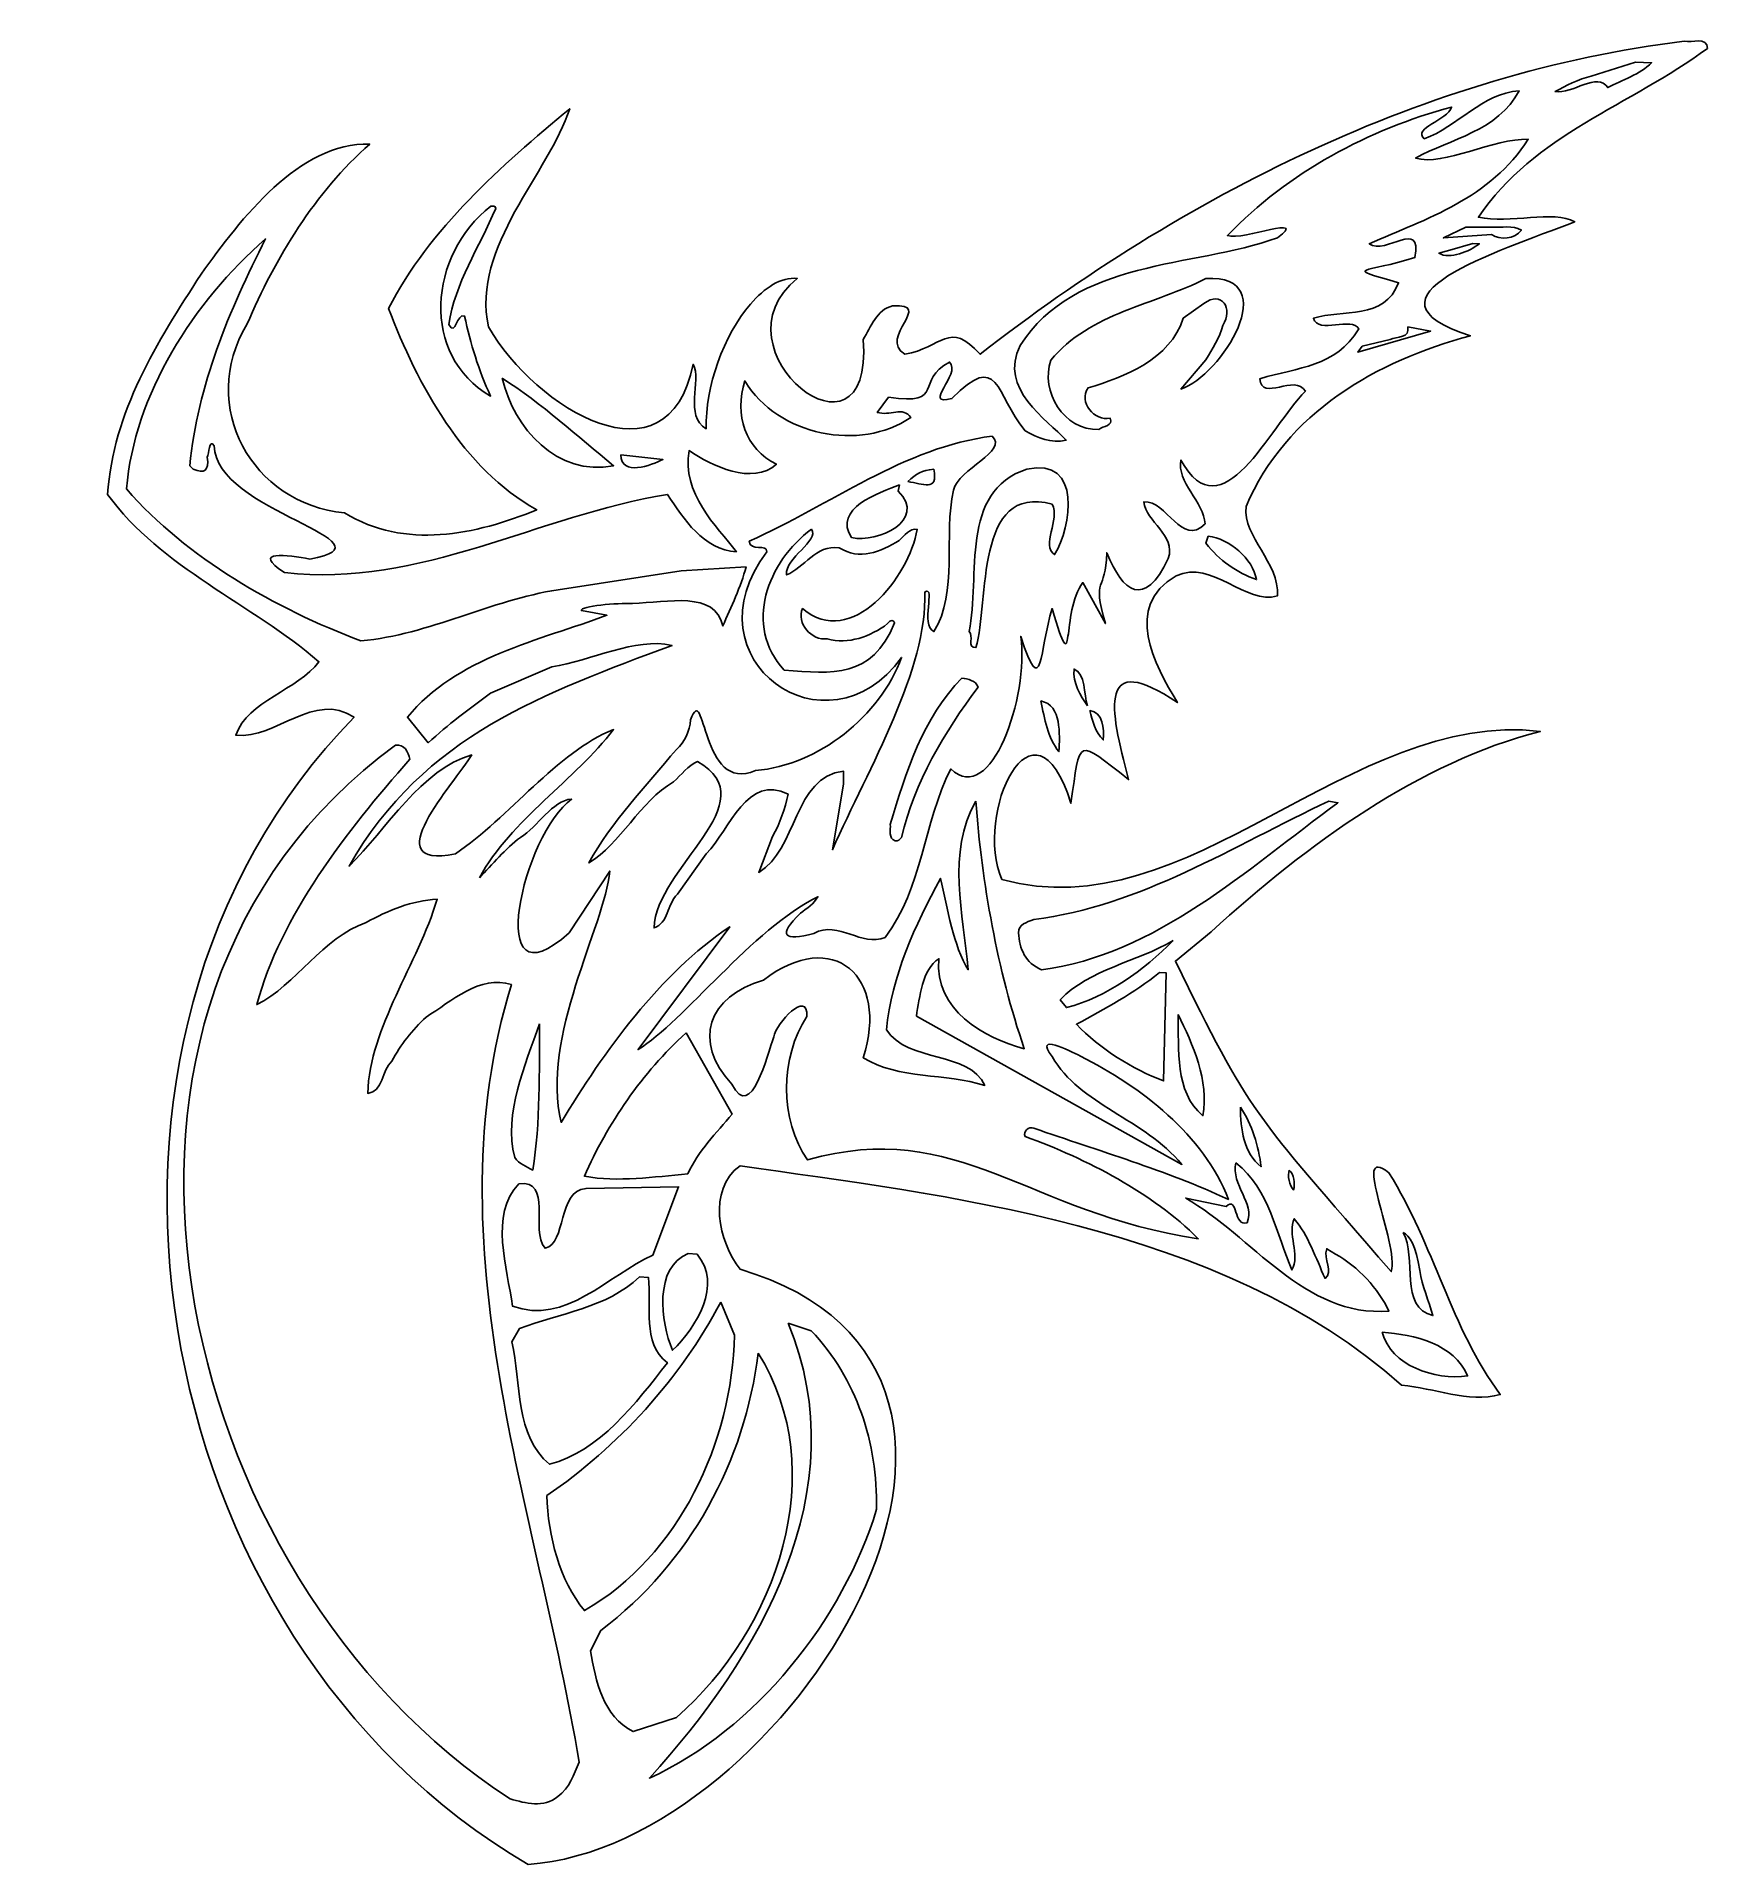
# Model space of a CAD drawing. Header units: centimetres. Extents: x -10.6 to 9.9, y -10.3 to 12.2.
import ezdxf

# ---------------------------------------------------------------- set-up
doc = ezdxf.new("R2010")
doc.units = ezdxf.units.CM
doc.header["$MEASUREMENT"] = 0
doc.layers.add('Ebene 1', color=7, linetype='Continuous')

msp = doc.modelspace()

# ---------------------------------------------------------------- linework, layer by layer
at = {"layer": 'Ebene 1'}
for points, knots in [([(9.59866, 12.1158), (9.6901, 12.09802), (9.8806, 12.17422), (9.88314, 12.02944), (9.88314, 12.02944), (8.93572, 11.3284), (7.75208, 10.97026), (7.06882, 9.95426), (7.06882, 9.95426), (7.45236, 9.87044), (7.99338, 10.0457), (8.25246, 9.89837), (8.25246, 9.89837), (7.28218, 9.51992), (5.49656, 8.96874), (6.96976, 8.49884), (6.96976, 8.49884), (5.82676, 8.1915), (4.70154, 7.5565), (4.21386, 6.39826), (4.21386, 6.39826), (4.17576, 6.02234), (4.62534, 5.71246), (4.59994, 5.30098), (4.59994, 5.30098), (4.21386, 5.1816), (3.79984, 5.75564), (3.35534, 5.54736), (3.35534, 5.54736), (2.70002, 5.1689), (3.08864, 4.4577), (3.37058, 3.99034), (3.37058, 3.99034), (2.40538, 4.64312), (2.5273, 3.93954), (2.77114, 3.04546), (2.77114, 3.04546), (2.12344, 3.54838), (2.17932, 3.57632), (2.06248, 2.75336), (2.06248, 2.75336), (1.60528, 4.2164), (0.86106, 2.61112), (1.21412, 1.81864), (1.21412, 1.81864), (3.50266, 1.17348), (5.4864, 3.91414), (7.82828, 3.63728), (7.82828, 3.63728), (6.34238, 3.25628), (4.97586, 2.25806), (3.7846, 1.17602), (3.7846, 1.17602), (3.7846, 1.17602), (3.34518, 0.81534), (3.34518, 0.81534), (3.34518, 0.81534), (4.26212, -1.06172), (4.29005, -1.03631), (5.99694, -2.99974), (5.99694, -2.99974), (6.10362, -2.66192), (5.48894, -1.40716), (5.969, -1.78562), (5.969, -1.78562), (6.5278, -2.67716), (6.72845, -3.69062), (7.33806, -4.51104), (7.33806, -4.51104), (6.93673, -4.61518), (6.5278, -4.42976), (6.12394, -4.39674), (6.12394, -4.39674), (3.91668, -2.41046), (0.4318, -2.0574), (-2.00406, -1.69926), (-2.00406, -1.69926), (-2.413, -2.00152), (-2.26314, -2.6289), (-2.00406, -2.9718), (-2.00406, -2.9718), (2.23774, -4.2291), (-1.45288, -10.06856), (-4.60756, -10.28446), (-4.60756, -10.28446), (-9.34466, -7.52602), (-10.64768, -0.17272), (-6.74624, 3.81), (-6.74624, 3.81), (-7.239, 4.1402), (-7.70128, 3.54076), (-8.19912, 3.58902), (-8.19912, 3.58902), (-8.05434, 4.01828), (-7.43204, 4.14274), (-7.17804, 4.49326), (-7.17804, 4.49326), (-8.001, 5.20192), (-9.1186, 5.64642), (-9.77392, 6.54812), (-9.77392, 6.54812), (-9.71042, 7.5565), (-9.16686, 8.42263), (-8.62584, 9.25322), (-8.62584, 9.25322), (-8.13562, 9.94156), (-7.42187, 10.87374), (-6.5532, 10.85342), (-6.5532, 10.85342), (-7.2263, 10.25906), (-7.71144, 9.45896), (-8.06196, 8.63599), (-8.06196, 8.63599), (-8.66902, 7.63778), (-8.001, 6.43128), (-6.86308, 6.32206), (-6.86308, 6.32206), (-6.1214, 5.8674), (-5.25526, 6.05028), (-4.50088, 6.36016), (-4.50088, 6.36016), (-5.41274, 6.86562), (-5.96392, 7.89432), (-6.32206, 8.83158), (-6.32206, 8.83158), (-5.82168, 9.8171), (-4.93776, 10.58418), (-4.09702, 11.28776), (-4.09702, 11.28776), (-4.34594, 10.50036), (-5.3086, 9.59612), (-5.09524, 8.60806), (-5.09524, 8.60806), (-4.51104, 7.5946), (-2.88798, 6.6167), (-2.58064, 8.14832), (-2.58064, 8.14832), (-2.46888, 7.94258), (-2.69748, 7.51332), (-2.41808, 7.35584), (-2.41808, 7.35584), (-2.43586, 7.85876), (-2.20472, 8.51408), (-1.87452, 8.88746), (-1.87452, 8.88746), (-1.70434, 9.08558), (-1.50114, 9.22274), (-1.30048, 9.20242), (-1.30048, 9.20242), (-2.39268, 8.32866), (-0.36322, 6.72592), (-0.49022, 8.45312), (-0.49022, 8.45312), (-0.3937, 8.60806), (-0.32512, 8.81888), (-0.12954, 8.8646), (-0.12954, 8.8646), (0.39624, 8.90524), (-0.3175, 8.48106), (0.02032, 8.27024), (0.02032, 8.27024), (0.47498, 8.34898), (0.5715, 8.6995), (0.94488, 8.27024), (0.94488, 8.27024), (3.42392, 10.20318), (6.43128, 11.7348), (9.59866, 12.1158)], [0, 0, 0, 0, 0.02380952, 0.02380952, 0.02380952, 0.02380952, 0.04761905, 0.04761905, 0.04761905, 0.04761905, 0.07142857, 0.07142857, 0.07142857, 0.07142857, 0.0952381, 0.0952381, 0.0952381, 0.0952381, 0.11904762, 0.11904762, 0.11904762, 0.11904762, 0.14285714, 0.14285714, 0.14285714, 0.14285714, 0.16666667, 0.16666667, 0.16666667, 0.16666667, 0.19047619, 0.19047619, 0.19047619, 0.19047619, 0.21428571, 0.21428571, 0.21428571, 0.21428571, 0.23809524, 0.23809524, 0.23809524, 0.23809524, 0.26190476, 0.26190476, 0.26190476, 0.26190476, 0.28571429, 0.28571429, 0.28571429, 0.28571429, 0.30952381, 0.30952381, 0.30952381, 0.30952381, 0.33333333, 0.33333333, 0.33333333, 0.33333333, 0.35714286, 0.35714286, 0.35714286, 0.35714286, 0.38095238, 0.38095238, 0.38095238, 0.38095238, 0.4047619, 0.4047619, 0.4047619, 0.4047619, 0.42857143, 0.42857143, 0.42857143, 0.42857143, 0.45238095, 0.45238095, 0.45238095, 0.45238095, 0.47619048, 0.47619048, 0.47619048, 0.47619048, 0.5, 0.5, 0.5, 0.5, 0.52380952, 0.52380952, 0.52380952, 0.52380952, 0.54761905, 0.54761905, 0.54761905, 0.54761905, 0.57142857, 0.57142857, 0.57142857, 0.57142857, 0.5952381, 0.5952381, 0.5952381, 0.5952381, 0.61904762, 0.61904762, 0.61904762, 0.61904762, 0.64285714, 0.64285714, 0.64285714, 0.64285714, 0.66666667, 0.66666667, 0.66666667, 0.66666667, 0.69047619, 0.69047619, 0.69047619, 0.69047619, 0.71428571, 0.71428571, 0.71428571, 0.71428571, 0.73809524, 0.73809524, 0.73809524, 0.73809524, 0.76190476, 0.76190476, 0.76190476, 0.76190476, 0.78571429, 0.78571429, 0.78571429, 0.78571429, 0.80952381, 0.80952381, 0.80952381, 0.80952381, 0.83333333, 0.83333333, 0.83333333, 0.83333333, 0.85714286, 0.85714286, 0.85714286, 0.85714286, 0.88095238, 0.88095238, 0.88095238, 0.88095238, 0.9047619, 0.9047619, 0.9047619, 0.9047619, 0.92857143, 0.92857143, 0.92857143, 0.92857143, 0.95238095, 0.95238095, 0.95238095, 0.95238095, 0.97619048, 0.97619048, 0.97619048, 0.97619048, 1, 1, 1, 1]), ([(8.99922, 11.85926), (8.99922, 11.85926), (8.45566, 11.68654), (8.45566, 11.68654), (8.45566, 11.68654), (8.30072, 11.65352), (8.13816, 11.56716), (8.01116, 11.49858), (8.01116, 11.49858), (8.21944, 11.46048), (8.5344, 11.7475), (8.65886, 11.54684), (8.65886, 11.54684), (8.83412, 11.63828), (9.05256, 11.71194), (9.19734, 11.85164), (9.19734, 11.85164), (9.19734, 11.85164), (8.99922, 11.85926), (8.99922, 11.85926)], [0, 0, 0, 0, 0.2, 0.2, 0.2, 0.2, 0.4, 0.4, 0.4, 0.4, 0.6, 0.6, 0.6, 0.6, 0.8, 0.8, 0.8, 0.8, 1, 1, 1, 1]), ([(-5.207, 1.83896), (-5.04698, 2.00152), (-4.8895, 2.19456), (-4.70154, 2.33426), (-4.70154, 2.33426), (-4.48818, 2.4638), (-4.31038, 2.79146), (-4.07416, 2.80416), (-4.07416, 2.80416), (-4.6609, 2.39522), (-5.18414, 0.19049), (-4.10209, 1.16332), (-4.10209, 1.16332), (-4.10209, 1.16332), (-3.60426, 1.92024), (-3.60426, 1.92024), (-3.60426, 1.92024), (-3.66776, 1.23952), (-4.46024, -0.11938), (-4.20116, -1.1684), (-4.20116, -1.1684), (-3.68045, -0.29717), (-2.98704, 0.65786), (-2.13106, 1.23698), (-2.13106, 1.23698), (-2.13106, 1.23698), (-3.25628, -0.27178), (-3.25628, -0.27178), (-3.25628, -0.27178), (-2.69494, 0.07112), (-1.8542, 1.20904), (-1.04648, 1.60528), (-1.04648, 1.60528), (-1.09474, 1.52146), (-1.18364, 1.45796), (-1.26238, 1.40462), (-1.26238, 1.40462), (-1.5494, 1.12522), (-1.46304, 1.05664), (-1.09728, 1.1557), (-1.09728, 1.1557), (-0.7874, 1.31826), (-0.51054, 0.98298), (-0.22098, 1.1049), (-0.22098, 1.1049), (0.2413, 1.71958), (0.24638, 2.50698), (0.58674, 3.175), (0.58674, 3.175), (1.08204, 2.70002), (1.5494, 4.07162), (1.44526, 4.80314), (1.44526, 4.80314), (1.7145, 3.9751), (1.67386, 4.65074), (1.83134, 5.14604), (1.83134, 5.14604), (2.1209, 4.16306), (1.93548, 5.11556), (2.20726, 5.46608), (2.20726, 5.46608), (2.20726, 5.46608), (2.48666, 4.96062), (2.48666, 4.96062), (2.48666, 4.96062), (2.31394, 5.55498), (2.49428, 5.334), (2.5019, 5.83184), (2.5019, 5.83184), (2.70002, 5.3467), (2.96418, 5.14096), (3.25882, 5.76072), (3.25882, 5.76072), (3.35534, 6.0579), (2.9845, 6.20522), (2.95656, 6.45668), (2.95656, 6.45668), (3.24612, 6.47954), (3.41884, 5.8928), (3.71094, 6.18744), (3.71094, 6.18744), (3.6957, 6.45668), (3.35788, 6.70052), (3.41376, 6.96976), (3.41376, 6.96976), (3.91668, 6.05282), (4.50087, 7.37362), (4.94284, 7.81558), (4.94284, 7.81558), (4.8133, 8.0391), (4.40689, 7.68096), (4.38404, 7.97052), (4.38404, 7.97052), (4.85902, 8.1153), (5.3086, 8.10513), (5.59816, 8.58266), (5.59816, 8.58266), (5.52196, 8.74013), (5.10032, 8.51154), (5.04189, 8.7122), (5.04189, 8.7122), (5.39242, 8.82904), (5.91566, 8.6868), (6.08837, 9.14908), (6.08837, 9.14908), (5.37718, 9.34974), (5.67944, 9.26337), (6.28904, 9.45896), (6.28904, 9.45896), (6.37794, 9.94918), (5.9309, 9.47927), (5.7277, 9.62914), (5.7277, 9.62914), (6.4262, 9.93394), (7.22122, 10.18794), (7.68096, 10.91184), (7.68096, 10.91184), (7.25932, 10.92962), (6.6421, 10.57402), (6.29666, 10.6807), (6.29666, 10.6807), (6.72845, 10.91946), (7.31012, 11.0109), (7.5692, 11.50874), (7.5692, 11.50874), (7.11708, 11.47826), (6.81228, 11.06424), (6.40333, 10.91946), (6.40333, 10.91946), (6.25348, 11.05154), (6.68782, 11.14298), (6.73862, 11.30808), (6.73862, 11.30808), (5.73024, 11.0363), (4.72948, 10.50798), (3.98526, 9.7282), (3.98526, 9.7282), (4.18337, 9.6647), (4.99364, 9.99744), (4.59994, 9.70026), (4.59994, 9.70026), (3.5433, 9.32688), (2.1209, 9.44372), (1.43764, 8.37692), (1.43764, 8.37692), (1.17094, 7.84352), (1.7653, 7.47014), (2.00406, 7.21614), (2.00406, 7.21614), (1.81356, 7.17042), (1.65862, 7.24662), (1.50114, 7.3279), (1.50114, 7.3279), (1.12268, 7.78764), (1.18618, 8.32103), (0.59944, 7.72668), (0.59944, 7.72668), (0.21844, 7.63016), (0.72136, 8.02386), (0.5715, 8.17372), (0.5715, 8.17372), (0.13462, 7.95528), (0.53594, 7.63778), (-0.1778, 7.74192), (-0.1778, 7.74192), (-0.1778, 7.74192), (-0.3175, 7.5565), (-0.3175, 7.5565), (-0.3175, 7.5565), (-0.17272, 7.5057), (0.00508, 7.63778), (0.09398, 7.493), (0.09398, 7.493), (-0.53086, 7.07136), (-1.53162, 7.2644), (-1.94564, 7.94258), (-1.94564, 7.94258), (-2.07518, 7.52856), (-1.93802, 7.10692), (-1.55702, 6.91896), (-1.55702, 6.91896), (-1.84912, 6.65734), (-2.35204, 6.89864), (-2.6289, 7.0866), (-2.6289, 7.0866), (-2.72542, 6.56844), (-2.29362, 6.15696), (-2.04724, 5.84454), (-2.04724, 5.84454), (-2.45364, 5.8674), (-2.69494, 6.24586), (-2.8956, 6.54812), (-2.8956, 6.54812), (-4.48055, 6.29412), (-5.92328, 5.3975), (-7.59968, 5.588), (-7.59968, 5.588), (-8.02894, 5.86486), (-7.5565, 5.80898), (-7.2898, 5.7531), (-7.2898, 5.7531), (-6.1595, 5.96392), (-8.46836, 6.33984), (-8.46328, 7.14756), (-8.46328, 7.14756), (-8.53186, 7.23646), (-8.52424, 7.05104), (-8.54964, 7.00532), (-8.54964, 7.00532), (-8.52424, 6.8453), (-8.58774, 6.7945), (-8.72236, 6.86054), (-8.72236, 6.86054), (-8.72236, 6.86054), (-8.76554, 6.90118), (-8.76554, 6.90118), (-8.76554, 6.90118), (-8.66902, 7.88416), (-8.28294, 8.81126), (-7.83336, 9.68755), (-7.83336, 9.68755), (-8.72236, 8.9154), (-9.4488, 7.76986), (-9.54278, 6.6167), (-9.54278, 6.6167), (-8.79348, 5.75564), (-7.71652, 5.14858), (-6.66242, 4.7498), (-6.66242, 4.7498), (-5.81406, 4.826), (-5.06984, 5.25018), (-4.23926, 5.37718), (-4.23926, 5.37718), (-4.23926, 5.37718), (-2.72542, 5.60832), (-2.72542, 5.60832), (-2.72542, 5.60832), (-2.72542, 5.60832), (-1.9304, 5.65912), (-1.9304, 5.65912), (-1.9304, 5.65912), (-1.99136, 5.41528), (-2.11582, 5.16382), (-2.21488, 4.93268), (-2.21488, 4.93268), (-2.3114, 5.36956), (-2.89052, 5.22224), (-3.32486, 5.20954), (-3.32486, 5.20954), (-3.50774, 5.21208), (-3.97002, 5.1816), (-3.95223, 5.12064), (-3.95223, 5.12064), (-3.95223, 5.12064), (-3.63982, 5.06476), (-3.63982, 5.06476), (-3.63982, 5.06476), (-4.46024, 4.75488), (-5.49402, 4.54914), (-6.09092, 3.81), (-6.09092, 3.81), (-6.09092, 3.81), (-5.83437, 3.49758), (-5.83437, 3.49758), (-5.83437, 3.49758), (-5.59308, 3.71856), (-5.33654, 3.91414), (-5.06984, 4.10464), (-5.06984, 4.10464), (-5.06984, 4.10464), (-4.31545, 4.42976), (-4.31545, 4.42976), (-4.31545, 4.42976), (-3.83286, 4.50596), (-3.29692, 4.79552), (-2.83972, 4.69392), (-2.83972, 4.69392), (-4.39166, 4.11226), (-5.89026, 3.5941), (-6.8072, 1.9812), (-6.8072, 1.9812), (-6.34238, 2.4384), (-5.91566, 3.17754), (-5.30098, 3.34772), (-5.30098, 3.34772), (-5.50926, 3.00482), (-6.50494, 1.92786), (-5.50164, 2.1336), (-5.50164, 2.1336), (-4.83362, 2.58064), (-4.25958, 3.38074), (-3.55854, 3.66014), (-3.55854, 3.66014), (-4.02082, 3.05054), (-4.81838, 2.54762), (-5.207, 1.83896)], [0, 0, 0, 0, 0.01351351, 0.01351351, 0.01351351, 0.01351351, 0.02702703, 0.02702703, 0.02702703, 0.02702703, 0.04054054, 0.04054054, 0.04054054, 0.04054054, 0.05405405, 0.05405405, 0.05405405, 0.05405405, 0.06756757, 0.06756757, 0.06756757, 0.06756757, 0.08108108, 0.08108108, 0.08108108, 0.08108108, 0.09459459, 0.09459459, 0.09459459, 0.09459459, 0.10810811, 0.10810811, 0.10810811, 0.10810811, 0.12162162, 0.12162162, 0.12162162, 0.12162162, 0.13513514, 0.13513514, 0.13513514, 0.13513514, 0.14864865, 0.14864865, 0.14864865, 0.14864865, 0.16216216, 0.16216216, 0.16216216, 0.16216216, 0.17567568, 0.17567568, 0.17567568, 0.17567568, 0.18918919, 0.18918919, 0.18918919, 0.18918919, 0.2027027, 0.2027027, 0.2027027, 0.2027027, 0.21621622, 0.21621622, 0.21621622, 0.21621622, 0.22972973, 0.22972973, 0.22972973, 0.22972973, 0.24324324, 0.24324324, 0.24324324, 0.24324324, 0.25675676, 0.25675676, 0.25675676, 0.25675676, 0.27027027, 0.27027027, 0.27027027, 0.27027027, 0.28378378, 0.28378378, 0.28378378, 0.28378378, 0.2972973, 0.2972973, 0.2972973, 0.2972973, 0.31081081, 0.31081081, 0.31081081, 0.31081081, 0.32432432, 0.32432432, 0.32432432, 0.32432432, 0.33783784, 0.33783784, 0.33783784, 0.33783784, 0.35135135, 0.35135135, 0.35135135, 0.35135135, 0.36486486, 0.36486486, 0.36486486, 0.36486486, 0.37837838, 0.37837838, 0.37837838, 0.37837838, 0.39189189, 0.39189189, 0.39189189, 0.39189189, 0.40540541, 0.40540541, 0.40540541, 0.40540541, 0.41891892, 0.41891892, 0.41891892, 0.41891892, 0.43243243, 0.43243243, 0.43243243, 0.43243243, 0.44594595, 0.44594595, 0.44594595, 0.44594595, 0.45945946, 0.45945946, 0.45945946, 0.45945946, 0.47297297, 0.47297297, 0.47297297, 0.47297297, 0.48648649, 0.48648649, 0.48648649, 0.48648649, 0.5, 0.5, 0.5, 0.5, 0.51351351, 0.51351351, 0.51351351, 0.51351351, 0.52702703, 0.52702703, 0.52702703, 0.52702703, 0.54054054, 0.54054054, 0.54054054, 0.54054054, 0.55405405, 0.55405405, 0.55405405, 0.55405405, 0.56756757, 0.56756757, 0.56756757, 0.56756757, 0.58108108, 0.58108108, 0.58108108, 0.58108108, 0.59459459, 0.59459459, 0.59459459, 0.59459459, 0.60810811, 0.60810811, 0.60810811, 0.60810811, 0.62162162, 0.62162162, 0.62162162, 0.62162162, 0.63513514, 0.63513514, 0.63513514, 0.63513514, 0.64864865, 0.64864865, 0.64864865, 0.64864865, 0.66216216, 0.66216216, 0.66216216, 0.66216216, 0.67567568, 0.67567568, 0.67567568, 0.67567568, 0.68918919, 0.68918919, 0.68918919, 0.68918919, 0.7027027, 0.7027027, 0.7027027, 0.7027027, 0.71621622, 0.71621622, 0.71621622, 0.71621622, 0.72972973, 0.72972973, 0.72972973, 0.72972973, 0.74324324, 0.74324324, 0.74324324, 0.74324324, 0.75675676, 0.75675676, 0.75675676, 0.75675676, 0.77027027, 0.77027027, 0.77027027, 0.77027027, 0.78378378, 0.78378378, 0.78378378, 0.78378378, 0.7972973, 0.7972973, 0.7972973, 0.7972973, 0.81081081, 0.81081081, 0.81081081, 0.81081081, 0.82432432, 0.82432432, 0.82432432, 0.82432432, 0.83783784, 0.83783784, 0.83783784, 0.83783784, 0.85135135, 0.85135135, 0.85135135, 0.85135135, 0.86486486, 0.86486486, 0.86486486, 0.86486486, 0.87837838, 0.87837838, 0.87837838, 0.87837838, 0.89189189, 0.89189189, 0.89189189, 0.89189189, 0.90540541, 0.90540541, 0.90540541, 0.90540541, 0.91891892, 0.91891892, 0.91891892, 0.91891892, 0.93243243, 0.93243243, 0.93243243, 0.93243243, 0.94594595, 0.94594595, 0.94594595, 0.94594595, 0.95945946, 0.95945946, 0.95945946, 0.95945946, 0.97297297, 0.97297297, 0.97297297, 0.97297297, 0.98648649, 0.98648649, 0.98648649, 0.98648649, 1, 1, 1, 1]), ([(-5.06729, 10.09142), (-5.83184, 9.4869), (-5.93598, 8.26008), (-5.06984, 7.75716), (-5.06984, 7.75716), (-5.21462, 8.07212), (-5.31622, 8.40232), (-5.38734, 8.74013), (-5.38734, 8.74013), (-5.48894, 8.78332), (-5.49656, 8.47852), (-5.58038, 8.63599), (-5.58038, 8.63599), (-5.5118, 9.14654), (-5.20446, 9.58341), (-5.00634, 10.06348), (-5.00634, 10.06348), (-5.00126, 10.09396), (-5.04698, 10.09142), (-5.06729, 10.09142)], [0, 0, 0, 0, 0.2, 0.2, 0.2, 0.2, 0.4, 0.4, 0.4, 0.4, 0.6, 0.6, 0.6, 0.6, 0.8, 0.8, 0.8, 0.8, 1, 1, 1, 1]), ([(6.91642, 9.83234), (6.91642, 9.83234), (6.63956, 9.70026), (6.63956, 9.70026), (6.63956, 9.70026), (6.63956, 9.70026), (7.23138, 9.74344), (7.23138, 9.74344), (7.23138, 9.74344), (7.33806, 9.66724), (7.51078, 9.68501), (7.59714, 9.79677), (7.59714, 9.79677), (7.48792, 9.86028), (7.35584, 9.82218), (7.23138, 9.83234), (7.23138, 9.83234), (7.23138, 9.83234), (6.91642, 9.83234), (6.91642, 9.83234)], [0, 0, 0, 0, 0.2, 0.2, 0.2, 0.2, 0.4, 0.4, 0.4, 0.4, 0.6, 0.6, 0.6, 0.6, 0.8, 0.8, 0.8, 0.8, 1, 1, 1, 1]), ([(7.00024, 9.63168), (7.00024, 9.63168), (6.71576, 9.54786), (6.71576, 9.54786), (6.71576, 9.54786), (6.71576, 9.54786), (6.58368, 9.5123), (6.58368, 9.5123), (6.58368, 9.5123), (6.71576, 9.43102), (6.95706, 9.53262), (7.08152, 9.62914), (7.08152, 9.62914), (7.08152, 9.62914), (7.00024, 9.63168), (7.00024, 9.63168)], [0, 0, 0, 0, 0.25, 0.25, 0.25, 0.25, 0.5, 0.5, 0.5, 0.5, 0.75, 0.75, 0.75, 0.75, 1, 1, 1, 1]), ([(3.7211, 9.20242), (4.68884, 9.25068), (3.90906, 7.99845), (3.41376, 7.84352), (3.41376, 7.84352), (3.41376, 7.84352), (3.7211, 8.20419), (3.7211, 8.20419), (3.7211, 8.20419), (3.79984, 8.33628), (3.8862, 8.47344), (3.92938, 8.62583), (3.92938, 8.62583), (4.05892, 8.82904), (3.91668, 9.06017), (3.69316, 8.89254), (3.69316, 8.89254), (3.69316, 8.89254), (3.4417, 8.7122), (3.4417, 8.7122), (3.4417, 8.7122), (3.28168, 8.20927), (2.7178, 7.9883), (2.2733, 7.85876), (2.2733, 7.85876), (2.15138, 7.68096), (2.3495, 7.44474), (2.54508, 7.48538), (2.54508, 7.48538), (2.58318, 7.3914), (2.45872, 7.38886), (2.40538, 7.34822), (2.40538, 7.34822), (1.97104, 7.33298), (1.68656, 7.81558), (1.81356, 8.19658), (1.81356, 8.19658), (2.29362, 8.78332), (3.10388, 8.87984), (3.7211, 9.20242)], [0, 0, 0, 0, 0.1, 0.1, 0.1, 0.1, 0.2, 0.2, 0.2, 0.2, 0.3, 0.3, 0.3, 0.3, 0.4, 0.4, 0.4, 0.4, 0.5, 0.5, 0.5, 0.5, 0.6, 0.6, 0.6, 0.6, 0.7, 0.7, 0.7, 0.7, 0.8, 0.8, 0.8, 0.8, 0.9, 0.9, 0.9, 0.9, 1, 1, 1, 1]), ([(6.20013, 8.60806), (6.23316, 8.46328), (6.06552, 8.49376), (5.98423, 8.45312), (5.98423, 8.45312), (5.98423, 8.45312), (5.64134, 8.3693), (5.64134, 8.3693), (5.64134, 8.3693), (5.64134, 8.3693), (5.58546, 8.29818), (5.58546, 8.29818), (5.58546, 8.29818), (5.58546, 8.29818), (6.48208, 8.55472), (6.48208, 8.55472), (6.48208, 8.55472), (6.48208, 8.55472), (6.20013, 8.60806), (6.20013, 8.60806)], [0, 0, 0, 0, 0.2, 0.2, 0.2, 0.2, 0.4, 0.4, 0.4, 0.4, 0.6, 0.6, 0.6, 0.6, 0.8, 0.8, 0.8, 0.8, 1, 1, 1, 1]), ([(-4.92506, 7.9756), (-4.78536, 7.36346), (-4.24942, 6.76402), (-3.55854, 6.90118), (-3.55854, 6.90118), (-4.00049, 7.25932), (-4.43992, 7.6708), (-4.92506, 7.9756)], [0, 0, 0, 0, 0.5, 0.5, 0.5, 0.5, 1, 1, 1, 1]), ([(1.09474, 7.2644), (1.2954, 7.07898), (0.68072, 6.86054), (0.61722, 6.60146), (0.61722, 6.60146), (0.4953, 6.03758), (0.68072, 5.3467), (0.37846, 4.8641), (0.37846, 4.8641), (0.20574, 4.94792), (0.4064, 5.43052), (0.2667, 5.34924), (0.2667, 5.34924), (0.29972, 4.40182), (-0.41402, 3.20294), (-0.86868, 2.18186), (-0.86868, 2.18186), (-0.86868, 2.18186), (-0.73152, 2.98958), (-0.73152, 2.98958), (-0.73152, 2.98958), (-0.73152, 2.98958), (-0.73152, 3.14706), (-0.73152, 3.14706), (-0.73152, 3.14706), (-1.34366, 3.0861), (-1.30302, 2.17424), (-1.77291, 1.905), (-1.77291, 1.905), (-1.77291, 1.905), (-1.60528, 2.34696), (-1.60528, 2.34696), (-1.60528, 2.34696), (-1.50876, 2.50698), (-1.45541, 2.68732), (-1.41224, 2.86512), (-1.41224, 2.86512), (-1.9177, 3.11912), (-2.12344, 2.4384), (-2.41808, 2.1336), (-2.41808, 2.1336), (-2.41808, 2.1336), (-2.77368, 1.63576), (-2.77368, 1.63576), (-2.77368, 1.63576), (-2.90068, 1.5113), (-2.8829, 1.28016), (-3.0607, 1.22174), (-3.0607, 1.22174), (-3.04038, 1.96088), (-1.65608, 2.7686), (-2.52476, 3.26644), (-2.52476, 3.26644), (-2.64668, 3.21818), (-2.72288, 3.10134), (-2.8194, 3.01752), (-2.8194, 3.01752), (-3.23342, 2.77622), (-3.47726, 2.25044), (-3.8608, 2.02184), (-3.8608, 2.02184), (-3.59156, 2.51968), (-3.15976, 2.96164), (-2.78638, 3.4163), (-2.78638, 3.4163), (-2.67716, 3.50774), (-2.62636, 3.6449), (-2.61112, 3.77698), (-2.61112, 3.77698), (-2.4257, 4.28752), (-2.4892, 2.86004), (-1.81356, 3.15468), (-1.81356, 3.15468), (-1.03378, 3.22326), (-0.28702, 3.8227), (-0.01778, 4.5466), (-0.01778, 4.5466), (-0.93726, 3.27914), (-2.67716, 4.5212), (-1.67386, 5.84454), (-1.67386, 5.84454), (-1.66624, 5.94868), (-1.88214, 5.83946), (-1.88976, 5.97408), (-1.88976, 5.97408), (-0.90424, 6.41096), (0.0254, 7.13486), (1.09474, 7.2644)], [0, 0, 0, 0, 0.04545455, 0.04545455, 0.04545455, 0.04545455, 0.09090909, 0.09090909, 0.09090909, 0.09090909, 0.13636364, 0.13636364, 0.13636364, 0.13636364, 0.18181818, 0.18181818, 0.18181818, 0.18181818, 0.22727273, 0.22727273, 0.22727273, 0.22727273, 0.27272727, 0.27272727, 0.27272727, 0.27272727, 0.31818182, 0.31818182, 0.31818182, 0.31818182, 0.36363636, 0.36363636, 0.36363636, 0.36363636, 0.40909091, 0.40909091, 0.40909091, 0.40909091, 0.45454545, 0.45454545, 0.45454545, 0.45454545, 0.5, 0.5, 0.5, 0.5, 0.54545455, 0.54545455, 0.54545455, 0.54545455, 0.59090909, 0.59090909, 0.59090909, 0.59090909, 0.63636364, 0.63636364, 0.63636364, 0.63636364, 0.68181818, 0.68181818, 0.68181818, 0.68181818, 0.72727273, 0.72727273, 0.72727273, 0.72727273, 0.77272727, 0.77272727, 0.77272727, 0.77272727, 0.81818182, 0.81818182, 0.81818182, 0.81818182, 0.86363636, 0.86363636, 0.86363636, 0.86363636, 0.90909091, 0.90909091, 0.90909091, 0.90909091, 0.95454545, 0.95454545, 0.95454545, 0.95454545, 1, 1, 1, 1]), ([(-3.4671, 7.0358), (-3.4671, 6.76402), (-3.09372, 6.90626), (-2.95148, 6.97738), (-2.95148, 6.97738), (-2.95148, 6.97738), (-3.4671, 7.0358), (-3.4671, 7.0358)], [0, 0, 0, 0, 0.5, 0.5, 0.5, 0.5, 1, 1, 1, 1]), ([(1.52146, 6.86054), (2.20472, 7.00278), (2.06756, 6.14934), (1.86182, 5.80898), (1.86182, 5.80898), (1.6891, 5.92074), (1.93548, 6.23824), (1.83134, 6.42874), (1.83134, 6.42874), (0.87376, 6.68782), (1.05918, 5.2324), (0.89408, 4.66598), (0.89408, 4.66598), (0.77978, 4.65836), (0.87376, 4.81584), (0.81026, 4.8641), (0.81026, 4.8641), (0.95504, 5.54736), (0.68326, 6.58114), (1.52146, 6.86054)], [0, 0, 0, 0, 0.2, 0.2, 0.2, 0.2, 0.4, 0.4, 0.4, 0.4, 0.6, 0.6, 0.6, 0.6, 0.8, 0.8, 0.8, 0.8, 1, 1, 1, 1]), ([(0.05842, 6.7056), (0.23876, 6.68528), (0.43434, 6.56844), (0.37592, 6.858), (0.37592, 6.858), (0.22606, 6.8453), (0.1651, 6.80466), (0.05842, 6.7056)], [0, 0, 0, 0, 0.5, 0.5, 0.5, 0.5, 1, 1, 1, 1]), ([(-0.04572, 6.66496), (-0.29718, 6.56844), (-0.86868, 6.3754), (-0.63246, 6.01726), (-0.63246, 6.01726), (-0.31496, 5.94868), (0.30226, 6.22554), (-0.06096, 6.58876), (-0.06096, 6.58876), (-0.06096, 6.58876), (-0.04572, 6.66496), (-0.04572, 6.66496)], [0, 0, 0, 0, 0.33333333, 0.33333333, 0.33333333, 0.33333333, 0.66666667, 0.66666667, 0.66666667, 0.66666667, 1, 1, 1, 1]), ([(-1.12522, 6.1214), (-1.66624, 5.72262), (-1.96596, 4.93522), (-1.4605, 4.38912), (-1.4605, 4.38912), (-0.86614, 4.34848), (-0.39116, 4.27736), (-0.10414, 4.97078), (-0.10414, 4.97078), (-0.13208, 5.02412), (-0.17018, 4.98856), (-0.1905, 4.96062), (-0.1905, 4.96062), (-0.39878, 4.80314), (-0.67564, 4.699), (-0.93218, 4.7752), (-0.93218, 4.7752), (-1.12522, 4.74726), (-1.31826, 4.97078), (-1.23444, 5.14604), (-1.23444, 5.14604), (-0.635, 4.63042), (0.0762, 5.53974), (0.17272, 6.11886), (0.17272, 6.11886), (0.08128, 6.1341), (0.01778, 6.04266), (-0.04826, 5.98424), (-0.04826, 5.98424), (-0.27432, 5.83946), (-0.53848, 5.73532), (-0.78486, 5.8928), (-0.78486, 5.8928), (-1.07442, 5.93598), (-1.21412, 5.64388), (-1.43256, 5.56006), (-1.43256, 5.56006), (-1.45288, 5.77088), (-1.02616, 5.97662), (-1.12522, 6.1214)], [0, 0, 0, 0, 0.1, 0.1, 0.1, 0.1, 0.2, 0.2, 0.2, 0.2, 0.3, 0.3, 0.3, 0.3, 0.4, 0.4, 0.4, 0.4, 0.5, 0.5, 0.5, 0.5, 0.6, 0.6, 0.6, 0.6, 0.7, 0.7, 0.7, 0.7, 0.8, 0.8, 0.8, 0.8, 0.9, 0.9, 0.9, 0.9, 1, 1, 1, 1]), ([(3.74904, 6.03758), (3.74904, 6.03758), (3.7211, 5.94868), (3.7211, 5.94868), (3.7211, 5.94868), (3.88112, 5.74294), (4.1021, 5.58292), (4.3434, 5.50164), (4.3434, 5.50164), (4.29513, 5.76072), (4.01066, 6.00202), (3.74904, 6.03758)], [0, 0, 0, 0, 0.33333333, 0.33333333, 0.33333333, 0.33333333, 0.66666667, 0.66666667, 0.66666667, 0.66666667, 1, 1, 1, 1]), ([(0.72136, 4.2926), (0.79756, 4.27736), (0.889, 4.2672), (0.92202, 4.18084), (0.92202, 4.18084), (0.508, 3.62966), (0.13716, 3.0099), (-0.01778, 2.33426), (-0.01778, 2.33426), (-0.04064, 2.30632), (-0.06604, 2.286), (-0.09652, 2.29362), (-0.09652, 2.29362), (-0.18541, 2.31902), (-0.14986, 2.43078), (-0.15748, 2.49428), (-0.15748, 2.49428), (0.0254, 3.12674), (0.25146, 3.81), (0.72136, 4.2926)], [0, 0, 0, 0, 0.2, 0.2, 0.2, 0.2, 0.4, 0.4, 0.4, 0.4, 0.6, 0.6, 0.6, 0.6, 0.8, 0.8, 0.8, 0.8, 1, 1, 1, 1]), ([(2.26568, 3.9497), (2.21742, 4.09448), (2.24536, 4.34848), (2.10058, 4.40182), (2.10058, 4.40182), (2.0828, 4.23926), (2.17932, 4.07416), (2.26568, 3.9497)], [0, 0, 0, 0, 0.5, 0.5, 0.5, 0.5, 1, 1, 1, 1]), ([(1.69418, 4.01066), (1.73736, 3.79476), (1.778, 3.55346), (1.91516, 3.38836), (1.91516, 3.38836), (1.92278, 3.59664), (1.95072, 3.95986), (1.69418, 4.01066)], [0, 0, 0, 0, 0.5, 0.5, 0.5, 0.5, 1, 1, 1, 1]), ([(2.29362, 3.89382), (2.3241, 3.76936), (2.36474, 3.62204), (2.45872, 3.53314), (2.45872, 3.53314), (2.46888, 3.6703), (2.45872, 3.87096), (2.29362, 3.89382)], [0, 0, 0, 0, 0.5, 0.5, 0.5, 0.5, 1, 1, 1, 1]), ([(-6.2357, 3.4671), (-10.61974, 0.2794), (-8.99922, -6.77926), (-4.82854, -9.47928), (-4.82854, -9.47928), (-4.64057, -9.53262), (-4.41452, -9.59358), (-4.2418, -9.4488), (-4.2418, -9.4488), (-4.09702, -9.34466), (-4.04875, -9.17956), (-3.98018, -9.0297), (-3.98018, -9.0297), (-4.4958, -5.92582), (-5.79882, -2.68224), (-4.8133, 0.52578), (-4.8133, 0.52578), (-5.19937, 0.65278), (-5.55244, 0.32004), (-5.85978, 0.127), (-5.85978, 0.127), (-6.03504, -0.03047), (-6.1722, -0.2159), (-6.28395, -0.41402), (-6.28395, -0.41402), (-6.40588, -0.52578), (-6.39064, -0.79502), (-6.5786, -0.81026), (-6.5786, -0.81026), (-6.55066, 0.00508), (-5.96392, 0.78232), (-5.72516, 1.5748), (-5.72516, 1.5748), (-6.03504, 1.55956), (-6.32968, 1.43764), (-6.59892, 1.28778), (-6.59892, 1.28778), (-7.12978, 1.1049), (-7.45998, 0.5207), (-7.94258, 0.2794), (-7.94258, 0.2794), (-7.64794, 1.36906), (-6.84784, 2.40284), (-6.06298, 3.29438), (-6.06298, 3.29438), (-6.07314, 3.38074), (-6.13664, 3.48742), (-6.2357, 3.4671)], [0, 0, 0, 0, 0.08333333, 0.08333333, 0.08333333, 0.08333333, 0.16666667, 0.16666667, 0.16666667, 0.16666667, 0.25, 0.25, 0.25, 0.25, 0.33333333, 0.33333333, 0.33333333, 0.33333333, 0.41666667, 0.41666667, 0.41666667, 0.41666667, 0.5, 0.5, 0.5, 0.5, 0.58333333, 0.58333333, 0.58333333, 0.58333333, 0.66666667, 0.66666667, 0.66666667, 0.66666667, 0.75, 0.75, 0.75, 0.75, 0.83333333, 0.83333333, 0.83333333, 0.83333333, 0.91666667, 0.91666667, 0.91666667, 0.91666667, 1, 1, 1, 1]), ([(0.89408, 2.7813), (0.53086, 2.1463), (0.74168, 1.39446), (0.8001, 0.70866), (0.8001, 0.70866), (0.61976, 0.99568), (0.54356, 1.45796), (0.45974, 1.83134), (0.45974, 1.83134), (0.14986, 1.25984), (-0.14478, 0.62484), (-0.20574, -0.02793), (-0.20574, -0.02793), (0.06604, -0.44196), (0.8128, -0.28448), (1.0033, -0.71374), (1.0033, -0.71374), (0.52324, -0.55879), (-0.05334, -0.64262), (-0.49022, -0.37338), (-0.49022, -0.37338), (-0.17018, 0.62484), (-0.85598, 1.23698), (-1.71704, 0.58166), (-1.71704, 0.58166), (-2.4003, 0.381), (-2.59334, -0.17272), (-2.10312, -0.6985), (-2.10312, -0.6985), (-1.86182, -1.17348), (-1.67386, -0.33274), (-1.5875, -0.11684), (-1.5875, -0.11684), (-1.56464, 0.05334), (-1.16332, 0.47752), (-1.18364, 0.13208), (-1.18364, 0.13208), (-1.50876, -0.35813), (-1.52146, -1.14554), (-1.17348, -1.62813), (-1.17348, -1.62813), (0.67564, -1.09982), (1.5367, -2.29108), (3.62712, -2.59588), (3.62712, -2.59588), (3.05562, -2.02946), (2.26568, -1.62052), (1.50114, -1.34112), (1.50114, -1.34112), (1.46558, -1.27508), (1.54432, -1.21666), (1.60528, -1.23698), (1.60528, -1.23698), (2.40538, -1.51892), (3.2258, -1.75514), (3.99796, -2.11328), (3.99796, -2.11328), (3.6957, -1.31826), (2.92354, -0.73152), (2.17932, -0.35305), (2.17932, -0.35305), (2.0447, -0.28448), (1.59766, -0.05842), (1.83134, -0.35813), (1.83134, -0.35813), (2.1717, -0.95504), (2.9591, -1.12014), (3.42646, -1.68402), (3.42646, -1.68402), (3.42646, -1.68402), (0.16256, 0.1397), (0.16256, 0.1397), (0.16256, 0.1397), (0.20574, 0.3683), (0.23114, 0.71374), (0.43942, 0.84328), (0.43942, 0.84328), (0.37592, 0.21844), (0.99822, -0.13208), (1.48844, -0.26162), (1.48844, -0.26162), (1.15824, 0.70104), (0.9652, 1.78816), (0.89408, 2.7813)], [0, 0, 0, 0, 0.04761905, 0.04761905, 0.04761905, 0.04761905, 0.0952381, 0.0952381, 0.0952381, 0.0952381, 0.14285714, 0.14285714, 0.14285714, 0.14285714, 0.19047619, 0.19047619, 0.19047619, 0.19047619, 0.23809524, 0.23809524, 0.23809524, 0.23809524, 0.28571429, 0.28571429, 0.28571429, 0.28571429, 0.33333333, 0.33333333, 0.33333333, 0.33333333, 0.38095238, 0.38095238, 0.38095238, 0.38095238, 0.42857143, 0.42857143, 0.42857143, 0.42857143, 0.47619048, 0.47619048, 0.47619048, 0.47619048, 0.52380952, 0.52380952, 0.52380952, 0.52380952, 0.57142857, 0.57142857, 0.57142857, 0.57142857, 0.61904762, 0.61904762, 0.61904762, 0.61904762, 0.66666667, 0.66666667, 0.66666667, 0.66666667, 0.71428571, 0.71428571, 0.71428571, 0.71428571, 0.76190476, 0.76190476, 0.76190476, 0.76190476, 0.80952381, 0.80952381, 0.80952381, 0.80952381, 0.85714286, 0.85714286, 0.85714286, 0.85714286, 0.9047619, 0.9047619, 0.9047619, 0.9047619, 0.95238095, 0.95238095, 0.95238095, 0.95238095, 1, 1, 1, 1]), ([(5.2324, 2.7813), (4.06146, 2.23012), (2.91084, 1.4859), (1.60528, 1.32588), (1.60528, 1.32588), (1.51638, 1.28778), (1.41732, 1.27254), (1.41732, 1.16332), (1.41732, 1.16332), (1.42748, 0.96774), (1.50368, 0.7874), (1.7018, 0.70866), (1.7018, 0.70866), (3.10388, 0.89154), (4.22402, 1.94056), (5.34162, 2.76098), (5.34162, 2.76098), (5.34162, 2.76098), (5.2324, 2.7813), (5.2324, 2.7813)], [0, 0, 0, 0, 0.2, 0.2, 0.2, 0.2, 0.4, 0.4, 0.4, 0.4, 0.6, 0.6, 0.6, 0.6, 0.8, 0.8, 0.8, 0.8, 1, 1, 1, 1]), ([(3.31724, 1.0668), (2.87528, 0.80518), (2.28854, 0.71374), (1.9304, 0.34036), (1.9304, 0.34036), (1.9304, 0.34036), (2.0066, 0.24383), (2.0066, 0.24383), (2.0066, 0.24383), (2.50698, 0.37338), (2.95656, 0.70104), (3.31724, 1.0668)], [0, 0, 0, 0, 0.33333333, 0.33333333, 0.33333333, 0.33333333, 0.66666667, 0.66666667, 0.66666667, 0.66666667, 1, 1, 1, 1]), ([(3.1496, 0.6731), (2.83972, 0.42164), (2.47904, 0.23114), (2.12852, 0.0381), (2.12852, 0.0381), (2.42062, -0.26416), (2.81432, -0.51307), (3.2004, -0.65786), (3.2004, -0.65786), (3.2004, -0.65786), (3.23088, 0.67056), (3.23088, 0.67056), (3.23088, 0.67056), (3.23088, 0.67056), (3.1496, 0.6731), (3.1496, 0.6731)], [0, 0, 0, 0, 0.25, 0.25, 0.25, 0.25, 0.5, 0.5, 0.5, 0.5, 0.75, 0.75, 0.75, 0.75, 1, 1, 1, 1]), ([(-4.46786, 0.04572), (-4.64566, -0.47244), (-4.90982, -1.05156), (-4.77266, -1.6002), (-4.77266, -1.6002), (-4.7117, -1.6764), (-4.63295, -1.71196), (-4.55168, -1.7526), (-4.55168, -1.7526), (-4.45516, -1.1811), (-4.4704, -0.51307), (-4.46786, 0.04572)], [0, 0, 0, 0, 0.33333333, 0.33333333, 0.33333333, 0.33333333, 0.66666667, 0.66666667, 0.66666667, 0.66666667, 1, 1, 1, 1]), ([(3.3782, 0.16002), (3.39344, -0.27178), (3.32994, -0.7874), (3.683, -1.08458), (3.683, -1.08458), (3.76428, -0.65786), (3.55854, -0.20828), (3.3782, 0.16002)], [0, 0, 0, 0, 0.5, 0.5, 0.5, 0.5, 1, 1, 1, 1]), ([(-2.667, -0.06858), (-3.20548, -0.55372), (-3.63473, -1.18618), (-3.91668, -1.8288), (-3.91668, -1.8288), (-3.50266, -1.905), (-3.0607, -1.83388), (-2.64668, -1.80086), (-2.64668, -1.80086), (-2.51714, -1.51384), (-2.29362, -1.29794), (-2.10058, -1.06426), (-2.10058, -1.06426), (-2.10058, -1.06426), (-2.667, -0.06858), (-2.667, -0.06858)], [0, 0, 0, 0, 0.25, 0.25, 0.25, 0.25, 0.5, 0.5, 0.5, 0.5, 0.75, 0.75, 0.75, 0.75, 1, 1, 1, 1]), ([(4.14528, -0.98043), (4.14274, -1.2446), (4.18591, -1.54686), (4.39927, -1.71196), (4.39927, -1.71196), (4.3688, -1.46558), (4.29005, -1.18618), (4.14528, -0.98043)], [0, 0, 0, 0, 0.5, 0.5, 0.5, 0.5, 1, 1, 1, 1]), ([(4.0894, -1.6637), (4.0259, -1.93802), (4.32816, -2.159), (4.22656, -2.4003), (4.22656, -2.4003), (4.05892, -2.45618), (4.1148, -2.06502), (3.97002, -2.19964), (3.97002, -2.19964), (3.97002, -2.19964), (3.47218, -2.09804), (3.47218, -2.09804), (3.47218, -2.09804), (4.28751, -2.56032), (4.92759, -3.5687), (5.969, -3.48488), (5.969, -3.48488), (5.83946, -3.20802), (5.59054, -2.93878), (5.31368, -2.78638), (5.31368, -2.78638), (5.31368, -2.78638), (5.20446, -2.72034), (5.20446, -2.72034), (5.20446, -2.72034), (5.1562, -2.84479), (5.2959, -3.00736), (5.18414, -3.08356), (5.18414, -3.08356), (5.07238, -2.83718), (4.9784, -2.55524), (4.80568, -2.35204), (4.80568, -2.35204), (4.71677, -2.52476), (4.88188, -2.79654), (4.77774, -2.97942), (4.77774, -2.97942), (4.5847, -2.54508), (4.50849, -1.99644), (4.0894, -1.6637)], [0, 0, 0, 0, 0.1, 0.1, 0.1, 0.1, 0.2, 0.2, 0.2, 0.2, 0.3, 0.3, 0.3, 0.3, 0.4, 0.4, 0.4, 0.4, 0.5, 0.5, 0.5, 0.5, 0.6, 0.6, 0.6, 0.6, 0.7, 0.7, 0.7, 0.7, 0.8, 0.8, 0.8, 0.8, 0.9, 0.9, 0.9, 0.9, 1, 1, 1, 1]), ([(4.74472, -1.7526), (4.72185, -1.8161), (4.74218, -1.94818), (4.79806, -1.99644), (4.79806, -1.99644), (4.81837, -1.9177), (4.8006, -1.8034), (4.74472, -1.7526)], [0, 0, 0, 0, 0.5, 0.5, 0.5, 0.5, 1, 1, 1, 1]), ([(-4.72186, -1.92024), (-5.08762, -2.29616), (-4.86156, -2.96164), (-4.80059, -3.42392), (-4.80059, -3.42392), (-4.14528, -3.66522), (-3.63219, -3.05054), (-3.0734, -2.79654), (-3.0734, -2.79654), (-3.0734, -2.79654), (-2.75844, -1.95834), (-2.75844, -1.95834), (-2.75844, -1.95834), (-2.75844, -1.95834), (-3.89635, -1.97866), (-3.89635, -1.97866), (-3.89635, -1.97866), (-4.2545, -2.00914), (-4.13004, -2.65684), (-4.39928, -2.71272), (-4.39928, -2.71272), (-4.58723, -2.48412), (-4.30276, -1.87198), (-4.72186, -1.92024)], [0, 0, 0, 0, 0.16666667, 0.16666667, 0.16666667, 0.16666667, 0.33333333, 0.33333333, 0.33333333, 0.33333333, 0.5, 0.5, 0.5, 0.5, 0.66666667, 0.66666667, 0.66666667, 0.66666667, 0.83333333, 0.83333333, 0.83333333, 0.83333333, 1, 1, 1, 1]), ([(6.14426, -2.51968), (6.31444, -2.82956), (6.09345, -3.4417), (6.51001, -3.54076), (6.51001, -3.54076), (6.45922, -3.36042), (6.37794, -3.18008), (6.35, -2.98704), (6.35, -2.98704), (6.30173, -2.67716), (6.22046, -2.55524), (6.14426, -2.51968)], [0, 0, 0, 0, 0.33333333, 0.33333333, 0.33333333, 0.33333333, 0.66666667, 0.66666667, 0.66666667, 0.66666667, 1, 1, 1, 1]), ([(-2.63906, -2.77876), (-3.0607, -2.9464), (-2.9845, -3.61696), (-2.8321, -3.96748), (-2.8321, -3.96748), (-2.54254, -3.683), (-2.21488, -3.15976), (-2.53238, -2.78638), (-2.53238, -2.78638), (-2.53238, -2.78638), (-2.63906, -2.77876), (-2.63906, -2.77876)], [0, 0, 0, 0, 0.33333333, 0.33333333, 0.33333333, 0.33333333, 0.66666667, 0.66666667, 0.66666667, 0.66666667, 1, 1, 1, 1]), ([(-3.2385, -3.06324), (-3.64236, -3.45186), (-4.23164, -3.51282), (-4.7117, -3.69824), (-4.7117, -3.69824), (-4.7117, -3.69824), (-4.80822, -3.86334), (-4.80822, -3.86334), (-4.80822, -3.86334), (-4.69391, -4.36626), (-4.77012, -5.02412), (-4.3434, -5.36702), (-4.3434, -5.36702), (-3.73887, -5.21462), (-3.27406, -4.6101), (-2.8956, -4.11988), (-2.8956, -4.11988), (-3.21818, -3.87096), (-3.08356, -3.42138), (-3.12928, -3.07086), (-3.12928, -3.07086), (-3.12928, -3.07086), (-3.2385, -3.06324), (-3.2385, -3.06324)], [0, 0, 0, 0, 0.16666667, 0.16666667, 0.16666667, 0.16666667, 0.33333333, 0.33333333, 0.33333333, 0.33333333, 0.5, 0.5, 0.5, 0.5, 0.66666667, 0.66666667, 0.66666667, 0.66666667, 0.83333333, 0.83333333, 0.83333333, 0.83333333, 1, 1, 1, 1]), ([(-2.24028, -3.37566), (-2.73812, -4.32054), (-3.50266, -5.15111), (-4.37641, -5.7531), (-4.37641, -5.7531), (-4.36372, -6.25094), (-4.22147, -6.7945), (-3.91668, -7.16534), (-3.91668, -7.16534), (-2.74574, -6.49224), (-2.10312, -5.0927), (-2.0701, -3.77952), (-2.0701, -3.77952), (-2.0701, -3.77952), (-2.24028, -3.37566), (-2.24028, -3.37566)], [0, 0, 0, 0, 0.25, 0.25, 0.25, 0.25, 0.5, 0.5, 0.5, 0.5, 0.75, 0.75, 0.75, 0.75, 1, 1, 1, 1]), ([(-1.41224, -3.63474), (-0.5588, -5.6896), (-1.77038, -7.74446), (-3.11658, -9.22274), (-3.11658, -9.22274), (-1.81356, -8.63092), (-0.7366, -7.2771), (-0.32512, -5.9182), (-0.32512, -5.9182), (-0.3175, -5.1054), (-0.56388, -4.32054), (-1.1303, -3.72618), (-1.1303, -3.72618), (-1.1303, -3.72618), (-1.41224, -3.63474), (-1.41224, -3.63474)], [0, 0, 0, 0, 0.25, 0.25, 0.25, 0.25, 0.5, 0.5, 0.5, 0.5, 0.75, 0.75, 0.75, 0.75, 1, 1, 1, 1]), ([(5.88771, -3.7465), (5.99185, -4.1529), (6.53034, -4.34086), (6.93673, -4.28244), (6.93673, -4.28244), (6.77164, -3.89128), (6.28142, -3.7719), (5.88771, -3.7465)], [0, 0, 0, 0, 0.5, 0.5, 0.5, 0.5, 1, 1, 1, 1]), ([(5.88771, -3.7465), (6.28142, -3.7719), (6.77164, -3.89128), (6.93673, -4.28244), (6.93673, -4.28244), (6.53034, -4.34086), (5.99185, -4.1529), (5.88771, -3.7465)], [0, 0, 0, 0, 0.5, 0.5, 0.5, 0.5, 1, 1, 1, 1]), ([(-1.78054, -4.00304), (-1.9431, -5.32384), (-2.61366, -6.58114), (-3.71602, -7.40918), (-3.71602, -7.40918), (-3.71602, -7.40918), (-3.84047, -7.6581), (-3.84047, -7.6581), (-3.84047, -7.6581), (-3.77698, -8.02894), (-3.69061, -8.46582), (-3.31724, -8.65124), (-3.31724, -8.65124), (-3.31724, -8.65124), (-2.78638, -8.47852), (-2.78638, -8.47852), (-2.78638, -8.47852), (-1.53924, -7.39394), (-0.8763, -5.44322), (-1.78054, -4.00304)], [0, 0, 0, 0, 0.2, 0.2, 0.2, 0.2, 0.4, 0.4, 0.4, 0.4, 0.6, 0.6, 0.6, 0.6, 0.8, 0.8, 0.8, 0.8, 1, 1, 1, 1])]:
    msp.add_open_spline(points, degree=3, knots=knots, dxfattribs=at)
at = {"layer": 'Ebene 1', "color": 2}
for points, knots in [([(8.99922, 11.85926), (8.99922, 11.85926), (9.19734, 11.85164), (9.19734, 11.85164), (9.19734, 11.85164), (9.05256, 11.71194), (8.83412, 11.63828), (8.65886, 11.54684), (8.65886, 11.54684), (8.5344, 11.7475), (8.21944, 11.46048), (8.01116, 11.49858), (8.01116, 11.49858), (8.13816, 11.56716), (8.30072, 11.65352), (8.45566, 11.68654), (8.45566, 11.68654), (8.45566, 11.68654), (8.99922, 11.85926), (8.99922, 11.85926)], [0, 0, 0, 0, 0.2, 0.2, 0.2, 0.2, 0.4, 0.4, 0.4, 0.4, 0.6, 0.6, 0.6, 0.6, 0.8, 0.8, 0.8, 0.8, 1, 1, 1, 1]), ([(6.91642, 9.83234), (6.91642, 9.83234), (7.23138, 9.83234), (7.23138, 9.83234), (7.23138, 9.83234), (7.35584, 9.82218), (7.48792, 9.86028), (7.59714, 9.79677), (7.59714, 9.79677), (7.51078, 9.68501), (7.33806, 9.66724), (7.23138, 9.74344), (7.23138, 9.74344), (7.23138, 9.74344), (6.63956, 9.70026), (6.63956, 9.70026), (6.63956, 9.70026), (6.63956, 9.70026), (6.91642, 9.83234), (6.91642, 9.83234)], [0, 0, 0, 0, 0.2, 0.2, 0.2, 0.2, 0.4, 0.4, 0.4, 0.4, 0.6, 0.6, 0.6, 0.6, 0.8, 0.8, 0.8, 0.8, 1, 1, 1, 1]), ([(7.00024, 9.63168), (7.00024, 9.63168), (7.08152, 9.62914), (7.08152, 9.62914), (7.08152, 9.62914), (6.95706, 9.53262), (6.71576, 9.43102), (6.58368, 9.5123), (6.58368, 9.5123), (6.58368, 9.5123), (6.71576, 9.54786), (6.71576, 9.54786), (6.71576, 9.54786), (6.71576, 9.54786), (7.00024, 9.63168), (7.00024, 9.63168)], [0, 0, 0, 0, 0.25, 0.25, 0.25, 0.25, 0.5, 0.5, 0.5, 0.5, 0.75, 0.75, 0.75, 0.75, 1, 1, 1, 1]), ([(6.20013, 8.60806), (6.20013, 8.60806), (6.48208, 8.55472), (6.48208, 8.55472), (6.48208, 8.55472), (6.48208, 8.55472), (5.58546, 8.29818), (5.58546, 8.29818), (5.58546, 8.29818), (5.58546, 8.29818), (5.64134, 8.3693), (5.64134, 8.3693), (5.64134, 8.3693), (5.64134, 8.3693), (5.98423, 8.45312), (5.98423, 8.45312), (5.98423, 8.45312), (6.06552, 8.49376), (6.23316, 8.46328), (6.20013, 8.60806)], [0, 0, 0, 0, 0.2, 0.2, 0.2, 0.2, 0.4, 0.4, 0.4, 0.4, 0.6, 0.6, 0.6, 0.6, 0.8, 0.8, 0.8, 0.8, 1, 1, 1, 1]), ([(0.05842, 6.7056), (0.1651, 6.80466), (0.22606, 6.8453), (0.37592, 6.858), (0.37592, 6.858), (0.43434, 6.56844), (0.23876, 6.68528), (0.05842, 6.7056)], [0, 0, 0, 0, 0.5, 0.5, 0.5, 0.5, 1, 1, 1, 1]), ([(-0.04572, 6.66496), (-0.04572, 6.66496), (-0.06096, 6.58876), (-0.06096, 6.58876), (-0.06096, 6.58876), (0.30226, 6.22554), (-0.31496, 5.94868), (-0.63246, 6.01726), (-0.63246, 6.01726), (-0.86868, 6.3754), (-0.29718, 6.56844), (-0.04572, 6.66496)], [0, 0, 0, 0, 0.33333333, 0.33333333, 0.33333333, 0.33333333, 0.66666667, 0.66666667, 0.66666667, 0.66666667, 1, 1, 1, 1]), ([(3.74904, 6.03758), (4.01066, 6.00202), (4.29513, 5.76072), (4.3434, 5.50164), (4.3434, 5.50164), (4.1021, 5.58292), (3.88112, 5.74294), (3.7211, 5.94868), (3.7211, 5.94868), (3.7211, 5.94868), (3.74904, 6.03758), (3.74904, 6.03758)], [0, 0, 0, 0, 0.33333333, 0.33333333, 0.33333333, 0.33333333, 0.66666667, 0.66666667, 0.66666667, 0.66666667, 1, 1, 1, 1]), ([(2.26568, 3.9497), (2.17932, 4.07416), (2.0828, 4.23926), (2.10058, 4.40182), (2.10058, 4.40182), (2.24536, 4.34848), (2.21742, 4.09448), (2.26568, 3.9497)], [0, 0, 0, 0, 0.5, 0.5, 0.5, 0.5, 1, 1, 1, 1]), ([(1.69418, 4.01066), (1.95072, 3.95986), (1.92278, 3.59664), (1.91516, 3.38836), (1.91516, 3.38836), (1.778, 3.55346), (1.73736, 3.79476), (1.69418, 4.01066)], [0, 0, 0, 0, 0.5, 0.5, 0.5, 0.5, 1, 1, 1, 1]), ([(2.29362, 3.89382), (2.45872, 3.87096), (2.46888, 3.6703), (2.45872, 3.53314), (2.45872, 3.53314), (2.36474, 3.62204), (2.3241, 3.76936), (2.29362, 3.89382)], [0, 0, 0, 0, 0.5, 0.5, 0.5, 0.5, 1, 1, 1, 1]), ([(4.0894, -1.6637), (4.50849, -1.99644), (4.5847, -2.54508), (4.77774, -2.97942), (4.77774, -2.97942), (4.88188, -2.79654), (4.71677, -2.52476), (4.80568, -2.35204), (4.80568, -2.35204), (4.9784, -2.55524), (5.07238, -2.83718), (5.18414, -3.08356), (5.18414, -3.08356), (5.2959, -3.00736), (5.1562, -2.84479), (5.20446, -2.72034), (5.20446, -2.72034), (5.20446, -2.72034), (5.31368, -2.78638), (5.31368, -2.78638), (5.31368, -2.78638), (5.59054, -2.93878), (5.83946, -3.20802), (5.969, -3.48488), (5.969, -3.48488), (4.92759, -3.5687), (4.28751, -2.56032), (3.47218, -2.09804), (3.47218, -2.09804), (3.47218, -2.09804), (3.97002, -2.19964), (3.97002, -2.19964), (3.97002, -2.19964), (4.1148, -2.06502), (4.05892, -2.45618), (4.22656, -2.4003), (4.22656, -2.4003), (4.32816, -2.159), (4.0259, -1.93802), (4.0894, -1.6637)], [0, 0, 0, 0, 0.1, 0.1, 0.1, 0.1, 0.2, 0.2, 0.2, 0.2, 0.3, 0.3, 0.3, 0.3, 0.4, 0.4, 0.4, 0.4, 0.5, 0.5, 0.5, 0.5, 0.6, 0.6, 0.6, 0.6, 0.7, 0.7, 0.7, 0.7, 0.8, 0.8, 0.8, 0.8, 0.9, 0.9, 0.9, 0.9, 1, 1, 1, 1])]:
    msp.add_open_spline(points, degree=3, knots=knots, dxfattribs=at)
at = {"layer": 'Ebene 1', "color": 3}
for points, knots in [([(-5.207, 1.83896), (-4.81838, 2.54762), (-4.02082, 3.05054), (-3.55854, 3.66014), (-3.55854, 3.66014), (-4.25958, 3.38074), (-4.83362, 2.58064), (-5.50164, 2.1336), (-5.50164, 2.1336), (-6.50494, 1.92786), (-5.50926, 3.00482), (-5.30098, 3.34772), (-5.30098, 3.34772), (-5.91566, 3.17754), (-6.34238, 2.4384), (-6.8072, 1.9812), (-6.8072, 1.9812), (-5.89026, 3.5941), (-4.39166, 4.11226), (-2.83972, 4.69392), (-2.83972, 4.69392), (-3.29692, 4.79552), (-3.83286, 4.50596), (-4.31545, 4.42976), (-4.31545, 4.42976), (-4.31545, 4.42976), (-5.06984, 4.10464), (-5.06984, 4.10464), (-5.06984, 4.10464), (-5.33654, 3.91414), (-5.59308, 3.71856), (-5.83437, 3.49758), (-5.83437, 3.49758), (-5.83437, 3.49758), (-6.09092, 3.81), (-6.09092, 3.81), (-6.09092, 3.81), (-5.49402, 4.54914), (-4.46024, 4.75488), (-3.63982, 5.06476), (-3.63982, 5.06476), (-3.63982, 5.06476), (-3.95223, 5.12064), (-3.95223, 5.12064), (-3.95223, 5.12064), (-3.97002, 5.1816), (-3.50774, 5.21208), (-3.32486, 5.20954), (-3.32486, 5.20954), (-2.89052, 5.22224), (-2.3114, 5.36956), (-2.21488, 4.93268), (-2.21488, 4.93268), (-2.11582, 5.16382), (-1.99136, 5.41528), (-1.9304, 5.65912), (-1.9304, 5.65912), (-1.9304, 5.65912), (-2.72542, 5.60832), (-2.72542, 5.60832), (-2.72542, 5.60832), (-2.72542, 5.60832), (-4.23926, 5.37718), (-4.23926, 5.37718), (-4.23926, 5.37718), (-5.06984, 5.25018), (-5.81406, 4.826), (-6.66242, 4.7498), (-6.66242, 4.7498), (-7.71652, 5.14858), (-8.79348, 5.75564), (-9.54278, 6.6167), (-9.54278, 6.6167), (-9.4488, 7.76986), (-8.72236, 8.9154), (-7.83336, 9.68755), (-7.83336, 9.68755), (-8.28294, 8.81126), (-8.66902, 7.88416), (-8.76554, 6.90118), (-8.76554, 6.90118), (-8.76554, 6.90118), (-8.72236, 6.86054), (-8.72236, 6.86054), (-8.72236, 6.86054), (-8.58774, 6.7945), (-8.52424, 6.8453), (-8.54964, 7.00532), (-8.54964, 7.00532), (-8.52424, 7.05104), (-8.53186, 7.23646), (-8.46328, 7.14756), (-8.46328, 7.14756), (-8.46836, 6.33984), (-6.1595, 5.96392), (-7.2898, 5.7531), (-7.2898, 5.7531), (-7.5565, 5.80898), (-8.02894, 5.86486), (-7.59968, 5.588), (-7.59968, 5.588), (-5.92328, 5.3975), (-4.48055, 6.29412), (-2.8956, 6.54812), (-2.8956, 6.54812), (-2.69494, 6.24586), (-2.45364, 5.8674), (-2.04724, 5.84454), (-2.04724, 5.84454), (-2.29362, 6.15696), (-2.72542, 6.56844), (-2.6289, 7.0866), (-2.6289, 7.0866), (-2.35204, 6.89864), (-1.84912, 6.65734), (-1.55702, 6.91896), (-1.55702, 6.91896), (-1.93802, 7.10692), (-2.07518, 7.52856), (-1.94564, 7.94258), (-1.94564, 7.94258), (-1.53162, 7.2644), (-0.53086, 7.07136), (0.09398, 7.493), (0.09398, 7.493), (0.00508, 7.63778), (-0.17272, 7.5057), (-0.3175, 7.5565), (-0.3175, 7.5565), (-0.3175, 7.5565), (-0.1778, 7.74192), (-0.1778, 7.74192), (-0.1778, 7.74192), (0.53594, 7.63778), (0.13462, 7.95528), (0.5715, 8.17372), (0.5715, 8.17372), (0.72136, 8.02386), (0.21844, 7.63016), (0.59944, 7.72668), (0.59944, 7.72668), (1.18618, 8.32103), (1.12268, 7.78764), (1.50114, 7.3279), (1.50114, 7.3279), (1.65862, 7.24662), (1.81356, 7.17042), (2.00406, 7.21614), (2.00406, 7.21614), (1.7653, 7.47014), (1.17094, 7.84352), (1.43764, 8.37692), (1.43764, 8.37692), (2.1209, 9.44372), (3.5433, 9.32688), (4.59994, 9.70026), (4.59994, 9.70026), (4.99364, 9.99744), (4.18337, 9.6647), (3.98526, 9.7282), (3.98526, 9.7282), (4.72948, 10.50798), (5.73024, 11.0363), (6.73862, 11.30808), (6.73862, 11.30808), (6.68782, 11.14298), (6.25348, 11.05154), (6.40333, 10.91946), (6.40333, 10.91946), (6.81228, 11.06424), (7.11708, 11.47826), (7.5692, 11.50874), (7.5692, 11.50874), (7.31012, 11.0109), (6.72845, 10.91946), (6.29666, 10.6807), (6.29666, 10.6807), (6.6421, 10.57402), (7.25932, 10.92962), (7.68096, 10.91184), (7.68096, 10.91184), (7.22122, 10.18794), (6.4262, 9.93394), (5.7277, 9.62914), (5.7277, 9.62914), (5.9309, 9.47927), (6.37794, 9.94918), (6.28904, 9.45896), (6.28904, 9.45896), (5.67944, 9.26337), (5.37718, 9.34974), (6.08837, 9.14908), (6.08837, 9.14908), (5.91566, 8.6868), (5.39242, 8.82904), (5.04189, 8.7122), (5.04189, 8.7122), (5.10032, 8.51154), (5.52196, 8.74013), (5.59816, 8.58266), (5.59816, 8.58266), (5.3086, 8.10513), (4.85902, 8.1153), (4.38404, 7.97052), (4.38404, 7.97052), (4.40689, 7.68096), (4.8133, 8.0391), (4.94284, 7.81558), (4.94284, 7.81558), (4.50087, 7.37362), (3.91668, 6.05282), (3.41376, 6.96976), (3.41376, 6.96976), (3.35788, 6.70052), (3.6957, 6.45668), (3.71094, 6.18744), (3.71094, 6.18744), (3.41884, 5.8928), (3.24612, 6.47954), (2.95656, 6.45668), (2.95656, 6.45668), (2.9845, 6.20522), (3.35534, 6.0579), (3.25882, 5.76072), (3.25882, 5.76072), (2.96418, 5.14096), (2.70002, 5.3467), (2.5019, 5.83184), (2.5019, 5.83184), (2.49428, 5.334), (2.31394, 5.55498), (2.48666, 4.96062), (2.48666, 4.96062), (2.48666, 4.96062), (2.20726, 5.46608), (2.20726, 5.46608), (2.20726, 5.46608), (1.93548, 5.11556), (2.1209, 4.16306), (1.83134, 5.14604), (1.83134, 5.14604), (1.67386, 4.65074), (1.7145, 3.9751), (1.44526, 4.80314), (1.44526, 4.80314), (1.5494, 4.07162), (1.08204, 2.70002), (0.58674, 3.175), (0.58674, 3.175), (0.24638, 2.50698), (0.2413, 1.71958), (-0.22098, 1.1049), (-0.22098, 1.1049), (-0.51054, 0.98298), (-0.7874, 1.31826), (-1.09728, 1.1557), (-1.09728, 1.1557), (-1.46304, 1.05664), (-1.5494, 1.12522), (-1.26238, 1.40462), (-1.26238, 1.40462), (-1.18364, 1.45796), (-1.09474, 1.52146), (-1.04648, 1.60528), (-1.04648, 1.60528), (-1.8542, 1.20904), (-2.69494, 0.07112), (-3.25628, -0.27178), (-3.25628, -0.27178), (-3.25628, -0.27178), (-2.13106, 1.23698), (-2.13106, 1.23698), (-2.13106, 1.23698), (-2.98704, 0.65786), (-3.68045, -0.29717), (-4.20116, -1.1684), (-4.20116, -1.1684), (-4.46024, -0.11938), (-3.66776, 1.23952), (-3.60426, 1.92024), (-3.60426, 1.92024), (-3.60426, 1.92024), (-4.10209, 1.16332), (-4.10209, 1.16332), (-4.10209, 1.16332), (-5.18414, 0.19049), (-4.6609, 2.39522), (-4.07416, 2.80416), (-4.07416, 2.80416), (-4.31038, 2.79146), (-4.48818, 2.4638), (-4.70154, 2.33426), (-4.70154, 2.33426), (-4.8895, 2.19456), (-5.04698, 2.00152), (-5.207, 1.83896)], [0, 0, 0, 0, 0.01351351, 0.01351351, 0.01351351, 0.01351351, 0.02702703, 0.02702703, 0.02702703, 0.02702703, 0.04054054, 0.04054054, 0.04054054, 0.04054054, 0.05405405, 0.05405405, 0.05405405, 0.05405405, 0.06756757, 0.06756757, 0.06756757, 0.06756757, 0.08108108, 0.08108108, 0.08108108, 0.08108108, 0.09459459, 0.09459459, 0.09459459, 0.09459459, 0.10810811, 0.10810811, 0.10810811, 0.10810811, 0.12162162, 0.12162162, 0.12162162, 0.12162162, 0.13513514, 0.13513514, 0.13513514, 0.13513514, 0.14864865, 0.14864865, 0.14864865, 0.14864865, 0.16216216, 0.16216216, 0.16216216, 0.16216216, 0.17567568, 0.17567568, 0.17567568, 0.17567568, 0.18918919, 0.18918919, 0.18918919, 0.18918919, 0.2027027, 0.2027027, 0.2027027, 0.2027027, 0.21621622, 0.21621622, 0.21621622, 0.21621622, 0.22972973, 0.22972973, 0.22972973, 0.22972973, 0.24324324, 0.24324324, 0.24324324, 0.24324324, 0.25675676, 0.25675676, 0.25675676, 0.25675676, 0.27027027, 0.27027027, 0.27027027, 0.27027027, 0.28378378, 0.28378378, 0.28378378, 0.28378378, 0.2972973, 0.2972973, 0.2972973, 0.2972973, 0.31081081, 0.31081081, 0.31081081, 0.31081081, 0.32432432, 0.32432432, 0.32432432, 0.32432432, 0.33783784, 0.33783784, 0.33783784, 0.33783784, 0.35135135, 0.35135135, 0.35135135, 0.35135135, 0.36486486, 0.36486486, 0.36486486, 0.36486486, 0.37837838, 0.37837838, 0.37837838, 0.37837838, 0.39189189, 0.39189189, 0.39189189, 0.39189189, 0.40540541, 0.40540541, 0.40540541, 0.40540541, 0.41891892, 0.41891892, 0.41891892, 0.41891892, 0.43243243, 0.43243243, 0.43243243, 0.43243243, 0.44594595, 0.44594595, 0.44594595, 0.44594595, 0.45945946, 0.45945946, 0.45945946, 0.45945946, 0.47297297, 0.47297297, 0.47297297, 0.47297297, 0.48648649, 0.48648649, 0.48648649, 0.48648649, 0.5, 0.5, 0.5, 0.5, 0.51351351, 0.51351351, 0.51351351, 0.51351351, 0.52702703, 0.52702703, 0.52702703, 0.52702703, 0.54054054, 0.54054054, 0.54054054, 0.54054054, 0.55405405, 0.55405405, 0.55405405, 0.55405405, 0.56756757, 0.56756757, 0.56756757, 0.56756757, 0.58108108, 0.58108108, 0.58108108, 0.58108108, 0.59459459, 0.59459459, 0.59459459, 0.59459459, 0.60810811, 0.60810811, 0.60810811, 0.60810811, 0.62162162, 0.62162162, 0.62162162, 0.62162162, 0.63513514, 0.63513514, 0.63513514, 0.63513514, 0.64864865, 0.64864865, 0.64864865, 0.64864865, 0.66216216, 0.66216216, 0.66216216, 0.66216216, 0.67567568, 0.67567568, 0.67567568, 0.67567568, 0.68918919, 0.68918919, 0.68918919, 0.68918919, 0.7027027, 0.7027027, 0.7027027, 0.7027027, 0.71621622, 0.71621622, 0.71621622, 0.71621622, 0.72972973, 0.72972973, 0.72972973, 0.72972973, 0.74324324, 0.74324324, 0.74324324, 0.74324324, 0.75675676, 0.75675676, 0.75675676, 0.75675676, 0.77027027, 0.77027027, 0.77027027, 0.77027027, 0.78378378, 0.78378378, 0.78378378, 0.78378378, 0.7972973, 0.7972973, 0.7972973, 0.7972973, 0.81081081, 0.81081081, 0.81081081, 0.81081081, 0.82432432, 0.82432432, 0.82432432, 0.82432432, 0.83783784, 0.83783784, 0.83783784, 0.83783784, 0.85135135, 0.85135135, 0.85135135, 0.85135135, 0.86486486, 0.86486486, 0.86486486, 0.86486486, 0.87837838, 0.87837838, 0.87837838, 0.87837838, 0.89189189, 0.89189189, 0.89189189, 0.89189189, 0.90540541, 0.90540541, 0.90540541, 0.90540541, 0.91891892, 0.91891892, 0.91891892, 0.91891892, 0.93243243, 0.93243243, 0.93243243, 0.93243243, 0.94594595, 0.94594595, 0.94594595, 0.94594595, 0.95945946, 0.95945946, 0.95945946, 0.95945946, 0.97297297, 0.97297297, 0.97297297, 0.97297297, 0.98648649, 0.98648649, 0.98648649, 0.98648649, 1, 1, 1, 1]), ([(-5.06729, 10.09142), (-5.04698, 10.09142), (-5.00126, 10.09396), (-5.00634, 10.06348), (-5.00634, 10.06348), (-5.20446, 9.58341), (-5.5118, 9.14654), (-5.58038, 8.63599), (-5.58038, 8.63599), (-5.49656, 8.47852), (-5.48894, 8.78332), (-5.38734, 8.74013), (-5.38734, 8.74013), (-5.31622, 8.40232), (-5.21462, 8.07212), (-5.06984, 7.75716), (-5.06984, 7.75716), (-5.93598, 8.26008), (-5.83184, 9.4869), (-5.06729, 10.09142)], [0, 0, 0, 0, 0.2, 0.2, 0.2, 0.2, 0.4, 0.4, 0.4, 0.4, 0.6, 0.6, 0.6, 0.6, 0.8, 0.8, 0.8, 0.8, 1, 1, 1, 1]), ([(3.7211, 9.20242), (3.10388, 8.87984), (2.29362, 8.78332), (1.81356, 8.19658), (1.81356, 8.19658), (1.68656, 7.81558), (1.97104, 7.33298), (2.40538, 7.34822), (2.40538, 7.34822), (2.45872, 7.38886), (2.58318, 7.3914), (2.54508, 7.48538), (2.54508, 7.48538), (2.3495, 7.44474), (2.15138, 7.68096), (2.2733, 7.85876), (2.2733, 7.85876), (2.7178, 7.9883), (3.28168, 8.20927), (3.4417, 8.7122), (3.4417, 8.7122), (3.4417, 8.7122), (3.69316, 8.89254), (3.69316, 8.89254), (3.69316, 8.89254), (3.91668, 9.06017), (4.05892, 8.82904), (3.92938, 8.62583), (3.92938, 8.62583), (3.8862, 8.47344), (3.79984, 8.33628), (3.7211, 8.20419), (3.7211, 8.20419), (3.7211, 8.20419), (3.41376, 7.84352), (3.41376, 7.84352), (3.41376, 7.84352), (3.90906, 7.99845), (4.68884, 9.25068), (3.7211, 9.20242)], [0, 0, 0, 0, 0.1, 0.1, 0.1, 0.1, 0.2, 0.2, 0.2, 0.2, 0.3, 0.3, 0.3, 0.3, 0.4, 0.4, 0.4, 0.4, 0.5, 0.5, 0.5, 0.5, 0.6, 0.6, 0.6, 0.6, 0.7, 0.7, 0.7, 0.7, 0.8, 0.8, 0.8, 0.8, 0.9, 0.9, 0.9, 0.9, 1, 1, 1, 1]), ([(-4.92506, 7.9756), (-4.43992, 7.6708), (-4.00049, 7.25932), (-3.55854, 6.90118), (-3.55854, 6.90118), (-4.24942, 6.76402), (-4.78536, 7.36346), (-4.92506, 7.9756)], [0, 0, 0, 0, 0.5, 0.5, 0.5, 0.5, 1, 1, 1, 1]), ([(1.09474, 7.2644), (0.0254, 7.13486), (-0.90424, 6.41096), (-1.88976, 5.97408), (-1.88976, 5.97408), (-1.88214, 5.83946), (-1.66624, 5.94868), (-1.67386, 5.84454), (-1.67386, 5.84454), (-2.67716, 4.5212), (-0.93726, 3.27914), (-0.01778, 4.5466), (-0.01778, 4.5466), (-0.28702, 3.8227), (-1.03378, 3.22326), (-1.81356, 3.15468), (-1.81356, 3.15468), (-2.4892, 2.86004), (-2.4257, 4.28752), (-2.61112, 3.77698), (-2.61112, 3.77698), (-2.62636, 3.6449), (-2.67716, 3.50774), (-2.78638, 3.4163), (-2.78638, 3.4163), (-3.15976, 2.96164), (-3.59156, 2.51968), (-3.8608, 2.02184), (-3.8608, 2.02184), (-3.47726, 2.25044), (-3.23342, 2.77622), (-2.8194, 3.01752), (-2.8194, 3.01752), (-2.72288, 3.10134), (-2.64668, 3.21818), (-2.52476, 3.26644), (-2.52476, 3.26644), (-1.65608, 2.7686), (-3.04038, 1.96088), (-3.0607, 1.22174), (-3.0607, 1.22174), (-2.8829, 1.28016), (-2.90068, 1.5113), (-2.77368, 1.63576), (-2.77368, 1.63576), (-2.77368, 1.63576), (-2.41808, 2.1336), (-2.41808, 2.1336), (-2.41808, 2.1336), (-2.12344, 2.4384), (-1.9177, 3.11912), (-1.41224, 2.86512), (-1.41224, 2.86512), (-1.45541, 2.68732), (-1.50876, 2.50698), (-1.60528, 2.34696), (-1.60528, 2.34696), (-1.60528, 2.34696), (-1.77291, 1.905), (-1.77291, 1.905), (-1.77291, 1.905), (-1.30302, 2.17424), (-1.34366, 3.0861), (-0.73152, 3.14706), (-0.73152, 3.14706), (-0.73152, 3.14706), (-0.73152, 2.98958), (-0.73152, 2.98958), (-0.73152, 2.98958), (-0.73152, 2.98958), (-0.86868, 2.18186), (-0.86868, 2.18186), (-0.86868, 2.18186), (-0.41402, 3.20294), (0.29972, 4.40182), (0.2667, 5.34924), (0.2667, 5.34924), (0.4064, 5.43052), (0.20574, 4.94792), (0.37846, 4.8641), (0.37846, 4.8641), (0.68072, 5.3467), (0.4953, 6.03758), (0.61722, 6.60146), (0.61722, 6.60146), (0.68072, 6.86054), (1.2954, 7.07898), (1.09474, 7.2644)], [0, 0, 0, 0, 0.04545455, 0.04545455, 0.04545455, 0.04545455, 0.09090909, 0.09090909, 0.09090909, 0.09090909, 0.13636364, 0.13636364, 0.13636364, 0.13636364, 0.18181818, 0.18181818, 0.18181818, 0.18181818, 0.22727273, 0.22727273, 0.22727273, 0.22727273, 0.27272727, 0.27272727, 0.27272727, 0.27272727, 0.31818182, 0.31818182, 0.31818182, 0.31818182, 0.36363636, 0.36363636, 0.36363636, 0.36363636, 0.40909091, 0.40909091, 0.40909091, 0.40909091, 0.45454545, 0.45454545, 0.45454545, 0.45454545, 0.5, 0.5, 0.5, 0.5, 0.54545455, 0.54545455, 0.54545455, 0.54545455, 0.59090909, 0.59090909, 0.59090909, 0.59090909, 0.63636364, 0.63636364, 0.63636364, 0.63636364, 0.68181818, 0.68181818, 0.68181818, 0.68181818, 0.72727273, 0.72727273, 0.72727273, 0.72727273, 0.77272727, 0.77272727, 0.77272727, 0.77272727, 0.81818182, 0.81818182, 0.81818182, 0.81818182, 0.86363636, 0.86363636, 0.86363636, 0.86363636, 0.90909091, 0.90909091, 0.90909091, 0.90909091, 0.95454545, 0.95454545, 0.95454545, 0.95454545, 1, 1, 1, 1]), ([(-3.4671, 7.0358), (-3.4671, 7.0358), (-2.95148, 6.97738), (-2.95148, 6.97738), (-2.95148, 6.97738), (-3.09372, 6.90626), (-3.4671, 6.76402), (-3.4671, 7.0358)], [0, 0, 0, 0, 0.5, 0.5, 0.5, 0.5, 1, 1, 1, 1]), ([(1.52146, 6.86054), (0.68326, 6.58114), (0.95504, 5.54736), (0.81026, 4.8641), (0.81026, 4.8641), (0.87376, 4.81584), (0.77978, 4.65836), (0.89408, 4.66598), (0.89408, 4.66598), (1.05918, 5.2324), (0.87376, 6.68782), (1.83134, 6.42874), (1.83134, 6.42874), (1.93548, 6.23824), (1.6891, 5.92074), (1.86182, 5.80898), (1.86182, 5.80898), (2.06756, 6.14934), (2.20472, 7.00278), (1.52146, 6.86054)], [0, 0, 0, 0, 0.2, 0.2, 0.2, 0.2, 0.4, 0.4, 0.4, 0.4, 0.6, 0.6, 0.6, 0.6, 0.8, 0.8, 0.8, 0.8, 1, 1, 1, 1]), ([(0.72136, 4.2926), (0.25146, 3.81), (0.0254, 3.12674), (-0.15748, 2.49428), (-0.15748, 2.49428), (-0.14986, 2.43078), (-0.18541, 2.31902), (-0.09652, 2.29362), (-0.09652, 2.29362), (-0.06604, 2.286), (-0.04064, 2.30632), (-0.01778, 2.33426), (-0.01778, 2.33426), (0.13716, 3.0099), (0.508, 3.62966), (0.92202, 4.18084), (0.92202, 4.18084), (0.889, 4.2672), (0.79756, 4.27736), (0.72136, 4.2926)], [0, 0, 0, 0, 0.2, 0.2, 0.2, 0.2, 0.4, 0.4, 0.4, 0.4, 0.6, 0.6, 0.6, 0.6, 0.8, 0.8, 0.8, 0.8, 1, 1, 1, 1])]:
    msp.add_open_spline(points, degree=3, knots=knots, dxfattribs=at)
at = {"layer": 'Ebene 1', "color": 30}
for points, knots in [([(-1.12522, 6.1214), (-1.02616, 5.97662), (-1.45288, 5.77088), (-1.43256, 5.56006), (-1.43256, 5.56006), (-1.21412, 5.64388), (-1.07442, 5.93598), (-0.78486, 5.8928), (-0.78486, 5.8928), (-0.53848, 5.73532), (-0.27432, 5.83946), (-0.04826, 5.98424), (-0.04826, 5.98424), (0.01778, 6.04266), (0.08128, 6.1341), (0.17272, 6.11886), (0.17272, 6.11886), (0.0762, 5.53974), (-0.635, 4.63042), (-1.23444, 5.14604), (-1.23444, 5.14604), (-1.31826, 4.97078), (-1.12522, 4.74726), (-0.93218, 4.7752), (-0.93218, 4.7752), (-0.67564, 4.699), (-0.39878, 4.80314), (-0.1905, 4.96062), (-0.1905, 4.96062), (-0.17018, 4.98856), (-0.13208, 5.02412), (-0.10414, 4.97078), (-0.10414, 4.97078), (-0.39116, 4.27736), (-0.86614, 4.34848), (-1.4605, 4.38912), (-1.4605, 4.38912), (-1.96596, 4.93522), (-1.66624, 5.72262), (-1.12522, 6.1214)], [0, 0, 0, 0, 0.1, 0.1, 0.1, 0.1, 0.2, 0.2, 0.2, 0.2, 0.3, 0.3, 0.3, 0.3, 0.4, 0.4, 0.4, 0.4, 0.5, 0.5, 0.5, 0.5, 0.6, 0.6, 0.6, 0.6, 0.7, 0.7, 0.7, 0.7, 0.8, 0.8, 0.8, 0.8, 0.9, 0.9, 0.9, 0.9, 1, 1, 1, 1]), ([(-4.72186, -1.92024), (-4.30276, -1.87198), (-4.58723, -2.48412), (-4.39928, -2.71272), (-4.39928, -2.71272), (-4.13004, -2.65684), (-4.2545, -2.00914), (-3.89635, -1.97866), (-3.89635, -1.97866), (-3.89635, -1.97866), (-2.75844, -1.95834), (-2.75844, -1.95834), (-2.75844, -1.95834), (-2.75844, -1.95834), (-3.0734, -2.79654), (-3.0734, -2.79654), (-3.0734, -2.79654), (-3.63219, -3.05054), (-4.14528, -3.66522), (-4.80059, -3.42392), (-4.80059, -3.42392), (-4.86156, -2.96164), (-5.08762, -2.29616), (-4.72186, -1.92024)], [0, 0, 0, 0, 0.16666667, 0.16666667, 0.16666667, 0.16666667, 0.33333333, 0.33333333, 0.33333333, 0.33333333, 0.5, 0.5, 0.5, 0.5, 0.66666667, 0.66666667, 0.66666667, 0.66666667, 0.83333333, 0.83333333, 0.83333333, 0.83333333, 1, 1, 1, 1])]:
    msp.add_open_spline(points, degree=3, knots=knots, dxfattribs=at)
at = {"layer": 'Ebene 1', "color": 80}
msp.add_open_spline([(-6.2357, 3.4671), (-6.13664, 3.48742), (-6.07314, 3.38074), (-6.06298, 3.29438), (-6.06298, 3.29438), (-6.84784, 2.40284), (-7.64794, 1.36906), (-7.94258, 0.2794), (-7.94258, 0.2794), (-7.45998, 0.5207), (-7.12978, 1.1049), (-6.59892, 1.28778), (-6.59892, 1.28778), (-6.32968, 1.43764), (-6.03504, 1.55956), (-5.72516, 1.5748), (-5.72516, 1.5748), (-5.96392, 0.78232), (-6.55066, 0.00508), (-6.5786, -0.81026), (-6.5786, -0.81026), (-6.39064, -0.79502), (-6.40588, -0.52578), (-6.28395, -0.41402), (-6.28395, -0.41402), (-6.1722, -0.2159), (-6.03504, -0.03047), (-5.85978, 0.127), (-5.85978, 0.127), (-5.55244, 0.32004), (-5.19937, 0.65278), (-4.8133, 0.52578), (-4.8133, 0.52578), (-5.79882, -2.68224), (-4.4958, -5.92582), (-3.98018, -9.0297), (-3.98018, -9.0297), (-4.04875, -9.17956), (-4.09702, -9.34466), (-4.2418, -9.4488), (-4.2418, -9.4488), (-4.41452, -9.59358), (-4.64057, -9.53262), (-4.82854, -9.47928), (-4.82854, -9.47928), (-8.99922, -6.77926), (-10.61974, 0.2794), (-6.2357, 3.4671)], degree=3, knots=[0, 0, 0, 0, 0.08333333, 0.08333333, 0.08333333, 0.08333333, 0.16666667, 0.16666667, 0.16666667, 0.16666667, 0.25, 0.25, 0.25, 0.25, 0.33333333, 0.33333333, 0.33333333, 0.33333333, 0.41666667, 0.41666667, 0.41666667, 0.41666667, 0.5, 0.5, 0.5, 0.5, 0.58333333, 0.58333333, 0.58333333, 0.58333333, 0.66666667, 0.66666667, 0.66666667, 0.66666667, 0.75, 0.75, 0.75, 0.75, 0.83333333, 0.83333333, 0.83333333, 0.83333333, 0.91666667, 0.91666667, 0.91666667, 0.91666667, 1, 1, 1, 1], dxfattribs=at)
at = {"layer": 'Ebene 1', "color": 60}
for points, knots in [([(0.89408, 2.7813), (0.9652, 1.78816), (1.15824, 0.70104), (1.48844, -0.26162), (1.48844, -0.26162), (0.99822, -0.13208), (0.37592, 0.21844), (0.43942, 0.84328), (0.43942, 0.84328), (0.23114, 0.71374), (0.20574, 0.3683), (0.16256, 0.1397), (0.16256, 0.1397), (0.16256, 0.1397), (3.42646, -1.68402), (3.42646, -1.68402), (3.42646, -1.68402), (2.9591, -1.12014), (2.1717, -0.95504), (1.83134, -0.35813), (1.83134, -0.35813), (1.59766, -0.05842), (2.0447, -0.28448), (2.17932, -0.35305), (2.17932, -0.35305), (2.92354, -0.73152), (3.6957, -1.31826), (3.99796, -2.11328), (3.99796, -2.11328), (3.2258, -1.75514), (2.40538, -1.51892), (1.60528, -1.23698), (1.60528, -1.23698), (1.54432, -1.21666), (1.46558, -1.27508), (1.50114, -1.34112), (1.50114, -1.34112), (2.26568, -1.62052), (3.05562, -2.02946), (3.62712, -2.59588), (3.62712, -2.59588), (1.5367, -2.29108), (0.67564, -1.09982), (-1.17348, -1.62813), (-1.17348, -1.62813), (-1.52146, -1.14554), (-1.50876, -0.35813), (-1.18364, 0.13208), (-1.18364, 0.13208), (-1.16332, 0.47752), (-1.56464, 0.05334), (-1.5875, -0.11684), (-1.5875, -0.11684), (-1.67386, -0.33274), (-1.86182, -1.17348), (-2.10312, -0.6985), (-2.10312, -0.6985), (-2.59334, -0.17272), (-2.4003, 0.381), (-1.71704, 0.58166), (-1.71704, 0.58166), (-0.85598, 1.23698), (-0.17018, 0.62484), (-0.49022, -0.37338), (-0.49022, -0.37338), (-0.05334, -0.64262), (0.52324, -0.55879), (1.0033, -0.71374), (1.0033, -0.71374), (0.8128, -0.28448), (0.06604, -0.44196), (-0.20574, -0.02793), (-0.20574, -0.02793), (-0.14478, 0.62484), (0.14986, 1.25984), (0.45974, 1.83134), (0.45974, 1.83134), (0.54356, 1.45796), (0.61976, 0.99568), (0.8001, 0.70866), (0.8001, 0.70866), (0.74168, 1.39446), (0.53086, 2.1463), (0.89408, 2.7813)], [0, 0, 0, 0, 0.04761905, 0.04761905, 0.04761905, 0.04761905, 0.0952381, 0.0952381, 0.0952381, 0.0952381, 0.14285714, 0.14285714, 0.14285714, 0.14285714, 0.19047619, 0.19047619, 0.19047619, 0.19047619, 0.23809524, 0.23809524, 0.23809524, 0.23809524, 0.28571429, 0.28571429, 0.28571429, 0.28571429, 0.33333333, 0.33333333, 0.33333333, 0.33333333, 0.38095238, 0.38095238, 0.38095238, 0.38095238, 0.42857143, 0.42857143, 0.42857143, 0.42857143, 0.47619048, 0.47619048, 0.47619048, 0.47619048, 0.52380952, 0.52380952, 0.52380952, 0.52380952, 0.57142857, 0.57142857, 0.57142857, 0.57142857, 0.61904762, 0.61904762, 0.61904762, 0.61904762, 0.66666667, 0.66666667, 0.66666667, 0.66666667, 0.71428571, 0.71428571, 0.71428571, 0.71428571, 0.76190476, 0.76190476, 0.76190476, 0.76190476, 0.80952381, 0.80952381, 0.80952381, 0.80952381, 0.85714286, 0.85714286, 0.85714286, 0.85714286, 0.9047619, 0.9047619, 0.9047619, 0.9047619, 0.95238095, 0.95238095, 0.95238095, 0.95238095, 1, 1, 1, 1]), ([(3.3782, 0.16002), (3.55854, -0.20828), (3.76428, -0.65786), (3.683, -1.08458), (3.683, -1.08458), (3.32994, -0.7874), (3.39344, -0.27178), (3.3782, 0.16002)], [0, 0, 0, 0, 0.5, 0.5, 0.5, 0.5, 1, 1, 1, 1]), ([(4.14528, -0.98043), (4.29005, -1.18618), (4.3688, -1.46558), (4.39927, -1.71196), (4.39927, -1.71196), (4.18591, -1.54686), (4.14274, -1.2446), (4.14528, -0.98043)], [0, 0, 0, 0, 0.5, 0.5, 0.5, 0.5, 1, 1, 1, 1]), ([(6.14426, -2.51968), (6.22046, -2.55524), (6.30173, -2.67716), (6.35, -2.98704), (6.35, -2.98704), (6.37794, -3.18008), (6.45922, -3.36042), (6.51001, -3.54076), (6.51001, -3.54076), (6.09345, -3.4417), (6.31444, -2.82956), (6.14426, -2.51968)], [0, 0, 0, 0, 0.33333333, 0.33333333, 0.33333333, 0.33333333, 0.66666667, 0.66666667, 0.66666667, 0.66666667, 1, 1, 1, 1]), ([(-2.24028, -3.37566), (-2.24028, -3.37566), (-2.0701, -3.77952), (-2.0701, -3.77952), (-2.0701, -3.77952), (-2.10312, -5.0927), (-2.74574, -6.49224), (-3.91668, -7.16534), (-3.91668, -7.16534), (-4.22147, -6.7945), (-4.36372, -6.25094), (-4.37641, -5.7531), (-4.37641, -5.7531), (-3.50266, -5.15111), (-2.73812, -4.32054), (-2.24028, -3.37566)], [0, 0, 0, 0, 0.25, 0.25, 0.25, 0.25, 0.5, 0.5, 0.5, 0.5, 0.75, 0.75, 0.75, 0.75, 1, 1, 1, 1])]:
    msp.add_open_spline(points, degree=3, knots=knots, dxfattribs=at)
at = {"layer": 'Ebene 1', "color": 1}
msp.add_open_spline([(5.2324, 2.7813), (5.2324, 2.7813), (5.34162, 2.76098), (5.34162, 2.76098), (5.34162, 2.76098), (4.22402, 1.94056), (3.10388, 0.89154), (1.7018, 0.70866), (1.7018, 0.70866), (1.50368, 0.7874), (1.42748, 0.96774), (1.41732, 1.16332), (1.41732, 1.16332), (1.41732, 1.27254), (1.51638, 1.28778), (1.60528, 1.32588), (1.60528, 1.32588), (2.91084, 1.4859), (4.06146, 2.23012), (5.2324, 2.7813)], degree=3, knots=[0, 0, 0, 0, 0.2, 0.2, 0.2, 0.2, 0.4, 0.4, 0.4, 0.4, 0.6, 0.6, 0.6, 0.6, 0.8, 0.8, 0.8, 0.8, 1, 1, 1, 1], dxfattribs=at)
at = {"layer": 'Ebene 1', "color": 230}
msp.add_open_spline([(3.31724, 1.0668), (2.95656, 0.70104), (2.50698, 0.37338), (2.0066, 0.24383), (2.0066, 0.24383), (2.0066, 0.24383), (1.9304, 0.34036), (1.9304, 0.34036), (1.9304, 0.34036), (2.28854, 0.71374), (2.87528, 0.80518), (3.31724, 1.0668)], degree=3, knots=[0, 0, 0, 0, 0.33333333, 0.33333333, 0.33333333, 0.33333333, 0.66666667, 0.66666667, 0.66666667, 0.66666667, 1, 1, 1, 1], dxfattribs=at)
at = {"layer": 'Ebene 1', "color": 7}
for points, knots in [([(3.1496, 0.6731), (3.1496, 0.6731), (3.23088, 0.67056), (3.23088, 0.67056), (3.23088, 0.67056), (3.23088, 0.67056), (3.2004, -0.65786), (3.2004, -0.65786), (3.2004, -0.65786), (2.81432, -0.51307), (2.42062, -0.26416), (2.12852, 0.0381), (2.12852, 0.0381), (2.47904, 0.23114), (2.83972, 0.42164), (3.1496, 0.6731)], [0, 0, 0, 0, 0.25, 0.25, 0.25, 0.25, 0.5, 0.5, 0.5, 0.5, 0.75, 0.75, 0.75, 0.75, 1, 1, 1, 1]), ([(4.74472, -1.7526), (4.8006, -1.8034), (4.81837, -1.9177), (4.79806, -1.99644), (4.79806, -1.99644), (4.74218, -1.94818), (4.72185, -1.8161), (4.74472, -1.7526)], [0, 0, 0, 0, 0.5, 0.5, 0.5, 0.5, 1, 1, 1, 1])]:
    msp.add_open_spline(points, degree=3, knots=knots, dxfattribs=at)
at = {"layer": 'Ebene 1', "color": 40}
for points, knots in [([(-4.46786, 0.04572), (-4.4704, -0.51307), (-4.45516, -1.1811), (-4.55168, -1.7526), (-4.55168, -1.7526), (-4.63295, -1.71196), (-4.7117, -1.6764), (-4.77266, -1.6002), (-4.77266, -1.6002), (-4.90982, -1.05156), (-4.64566, -0.47244), (-4.46786, 0.04572)], [0, 0, 0, 0, 0.33333333, 0.33333333, 0.33333333, 0.33333333, 0.66666667, 0.66666667, 0.66666667, 0.66666667, 1, 1, 1, 1]), ([(-2.667, -0.06858), (-2.667, -0.06858), (-2.10058, -1.06426), (-2.10058, -1.06426), (-2.10058, -1.06426), (-2.29362, -1.29794), (-2.51714, -1.51384), (-2.64668, -1.80086), (-2.64668, -1.80086), (-3.0607, -1.83388), (-3.50266, -1.905), (-3.91668, -1.8288), (-3.91668, -1.8288), (-3.63473, -1.18618), (-3.20548, -0.55372), (-2.667, -0.06858)], [0, 0, 0, 0, 0.25, 0.25, 0.25, 0.25, 0.5, 0.5, 0.5, 0.5, 0.75, 0.75, 0.75, 0.75, 1, 1, 1, 1]), ([(-2.63906, -2.77876), (-2.63906, -2.77876), (-2.53238, -2.78638), (-2.53238, -2.78638), (-2.53238, -2.78638), (-2.21488, -3.15976), (-2.54254, -3.683), (-2.8321, -3.96748), (-2.8321, -3.96748), (-2.9845, -3.61696), (-3.0607, -2.9464), (-2.63906, -2.77876)], [0, 0, 0, 0, 0.33333333, 0.33333333, 0.33333333, 0.33333333, 0.66666667, 0.66666667, 0.66666667, 0.66666667, 1, 1, 1, 1]), ([(-3.2385, -3.06324), (-3.2385, -3.06324), (-3.12928, -3.07086), (-3.12928, -3.07086), (-3.12928, -3.07086), (-3.08356, -3.42138), (-3.21818, -3.87096), (-2.8956, -4.11988), (-2.8956, -4.11988), (-3.27406, -4.6101), (-3.73887, -5.21462), (-4.3434, -5.36702), (-4.3434, -5.36702), (-4.77012, -5.02412), (-4.69391, -4.36626), (-4.80822, -3.86334), (-4.80822, -3.86334), (-4.80822, -3.86334), (-4.7117, -3.69824), (-4.7117, -3.69824), (-4.7117, -3.69824), (-4.23164, -3.51282), (-3.64236, -3.45186), (-3.2385, -3.06324)], [0, 0, 0, 0, 0.16666667, 0.16666667, 0.16666667, 0.16666667, 0.33333333, 0.33333333, 0.33333333, 0.33333333, 0.5, 0.5, 0.5, 0.5, 0.66666667, 0.66666667, 0.66666667, 0.66666667, 0.83333333, 0.83333333, 0.83333333, 0.83333333, 1, 1, 1, 1])]:
    msp.add_open_spline(points, degree=3, knots=knots, dxfattribs=at)
at = {"layer": 'Ebene 1', "color": 41}
msp.add_open_spline([(-1.41224, -3.63474), (-1.41224, -3.63474), (-1.1303, -3.72618), (-1.1303, -3.72618), (-1.1303, -3.72618), (-0.56388, -4.32054), (-0.3175, -5.1054), (-0.32512, -5.9182), (-0.32512, -5.9182), (-0.7366, -7.2771), (-1.81356, -8.63092), (-3.11658, -9.22274), (-3.11658, -9.22274), (-1.77038, -7.74446), (-0.5588, -5.6896), (-1.41224, -3.63474)], degree=3, knots=[0, 0, 0, 0, 0.25, 0.25, 0.25, 0.25, 0.5, 0.5, 0.5, 0.5, 0.75, 0.75, 0.75, 0.75, 1, 1, 1, 1], dxfattribs=at)
at = {"layer": 'Ebene 1', "color": 20}
msp.add_open_spline([(-1.78054, -4.00304), (-0.8763, -5.44322), (-1.53924, -7.39394), (-2.78638, -8.47852), (-2.78638, -8.47852), (-2.78638, -8.47852), (-3.31724, -8.65124), (-3.31724, -8.65124), (-3.31724, -8.65124), (-3.69061, -8.46582), (-3.77698, -8.02894), (-3.84047, -7.6581), (-3.84047, -7.6581), (-3.84047, -7.6581), (-3.71602, -7.40918), (-3.71602, -7.40918), (-3.71602, -7.40918), (-2.61366, -6.58114), (-1.9431, -5.32384), (-1.78054, -4.00304)], degree=3, knots=[0, 0, 0, 0, 0.2, 0.2, 0.2, 0.2, 0.4, 0.4, 0.4, 0.4, 0.6, 0.6, 0.6, 0.6, 0.8, 0.8, 0.8, 0.8, 1, 1, 1, 1], dxfattribs=at)

doc.saveas('drawing.dxf')
